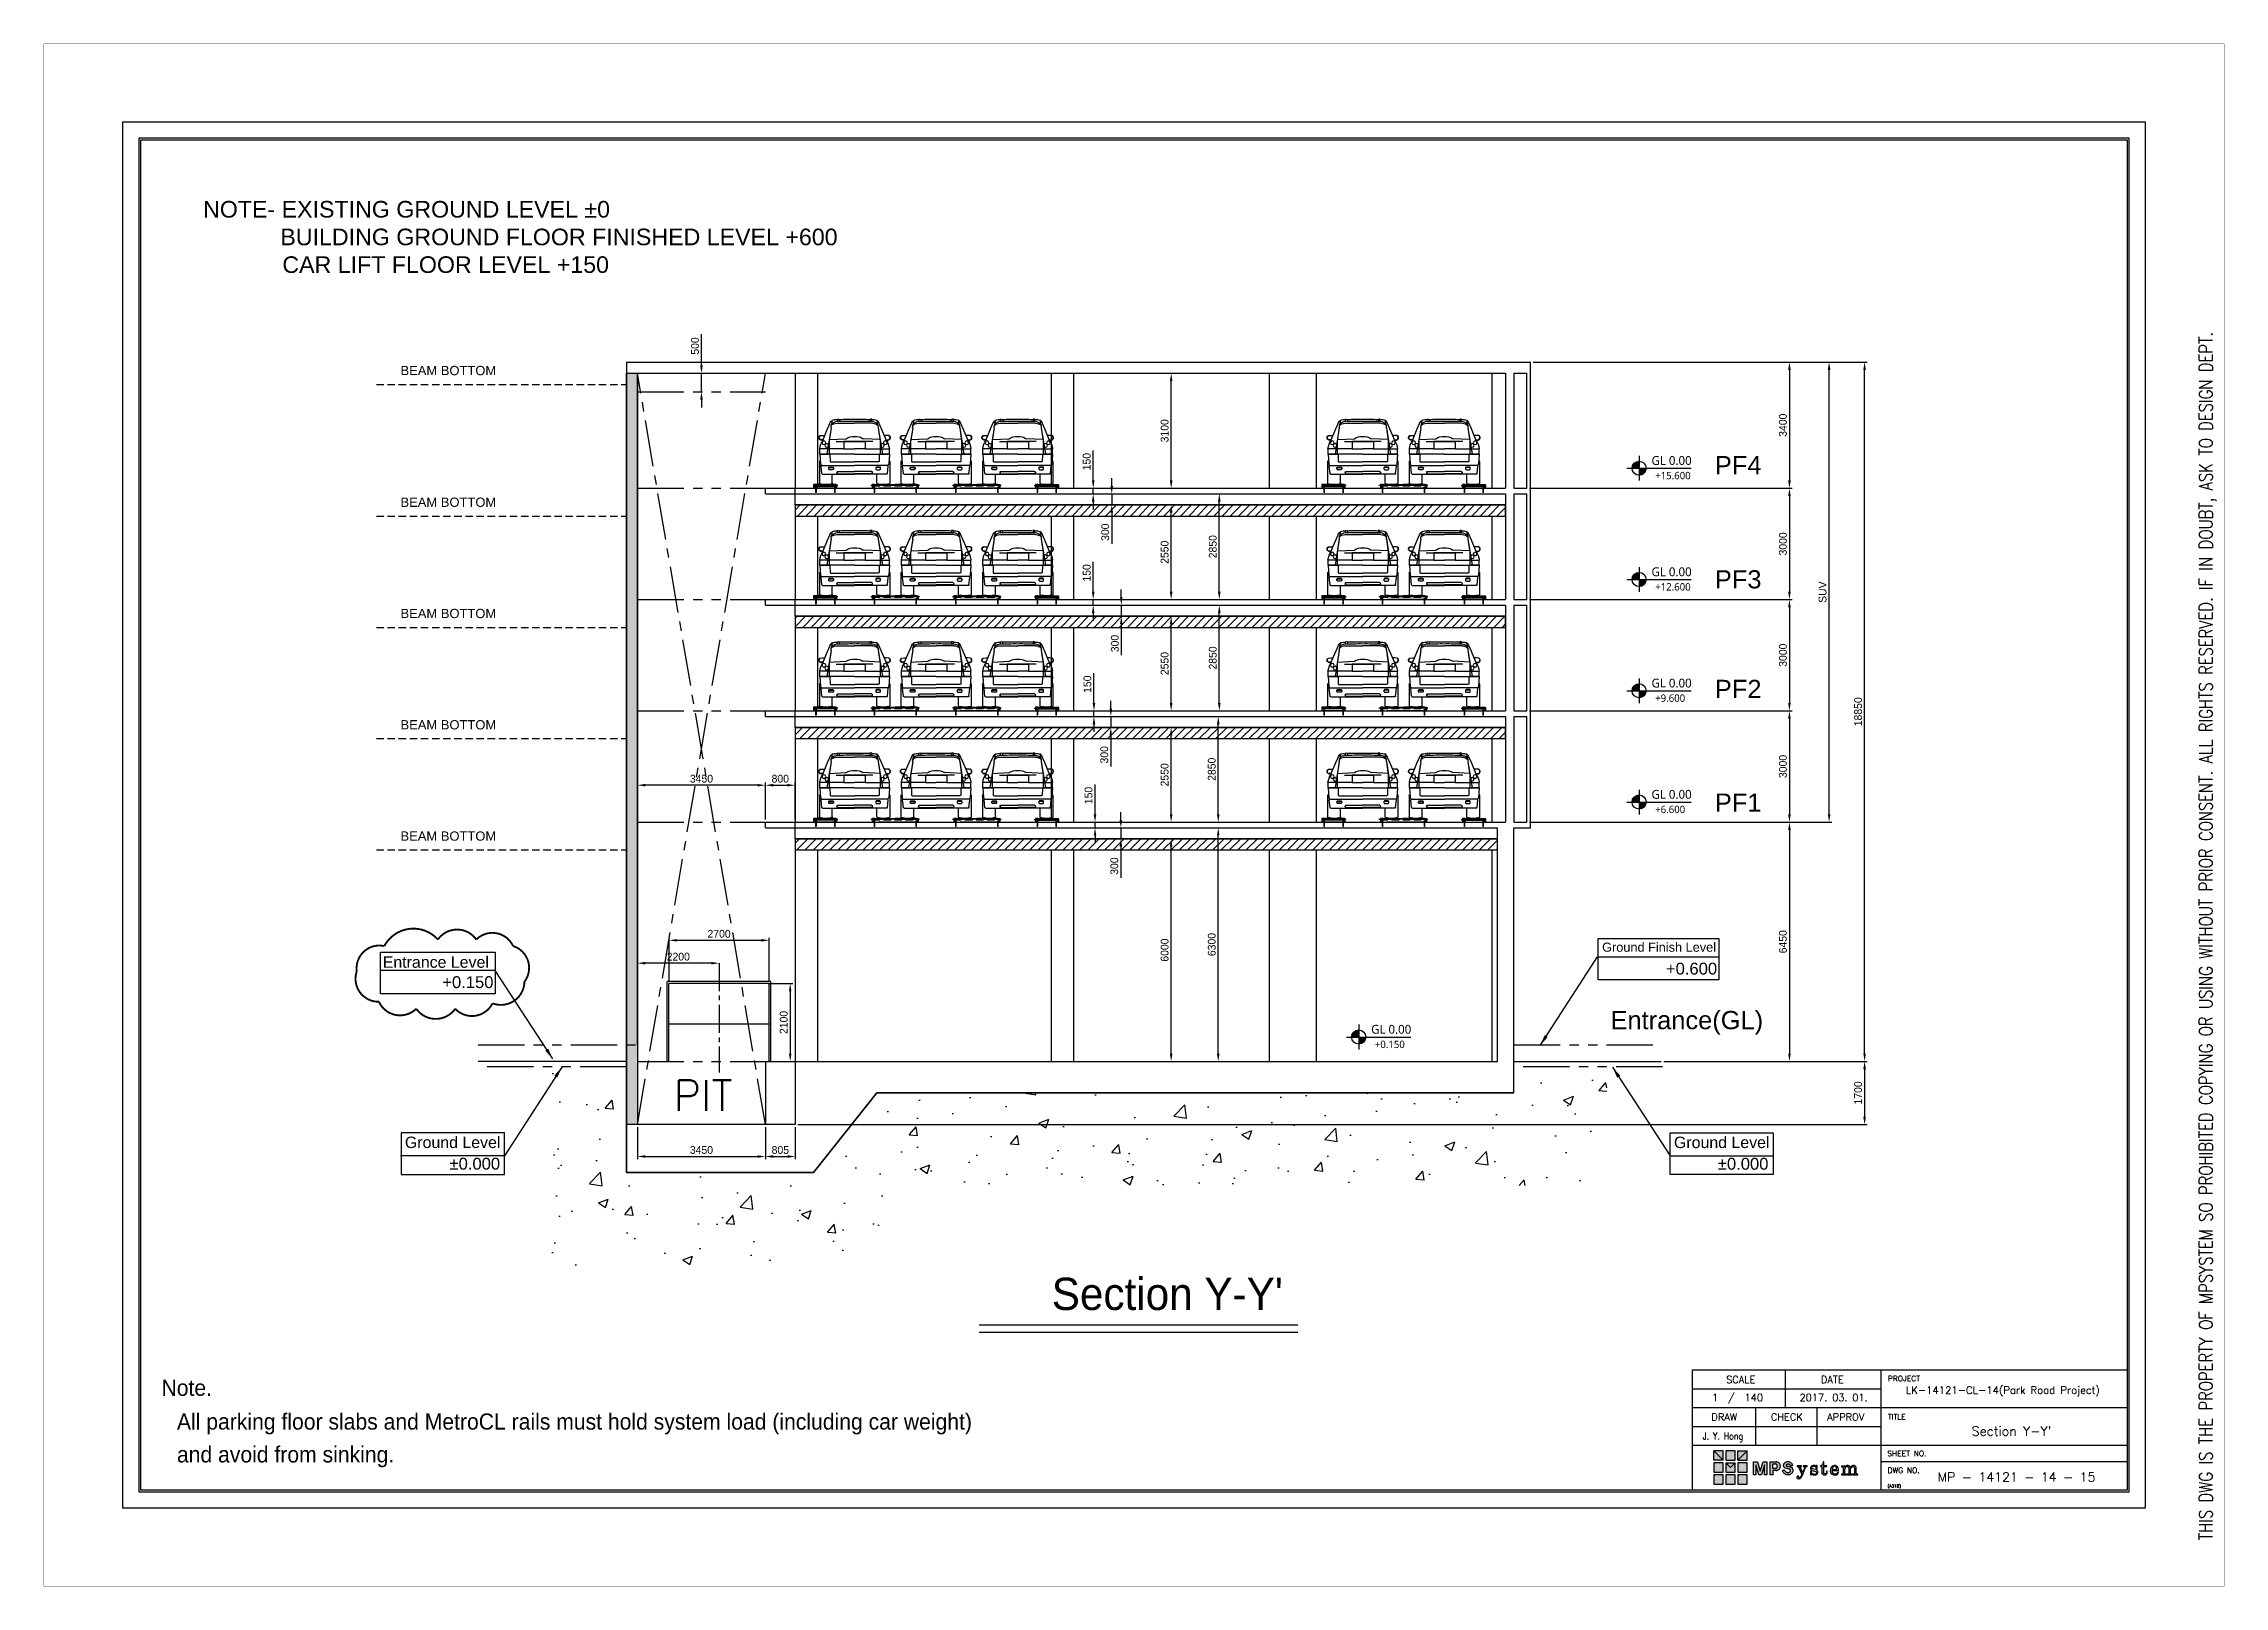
# Model space of a CAD drawing. Header units: millimetres. Extents: x -5 to 1510635, y -6 to 71285.
# Drawn here: x 957596 to 1016404, y -4 to 41584 of the extents above; entities that cross this region are included whole.
import ezdxf
from ezdxf.enums import TextEntityAlignment as Align

# ---------------------------------------------------------------- set-up
doc = ezdxf.new("R2010")
doc.units = ezdxf.units.MM
doc.header["$LTSCALE"] = 1000
for name, pattern in [('CENTER', [2, 1.25, -0.25, 0.25, -0.25]), ('CENTER2', [1.125, 0.75, -0.125, 0.125, -0.125]), ('DASHED', [3, 2, -1]), ('DASHEDX2', [1.5, 1, -0.5]), ('HIDDEN', [0.375, 0.25, -0.125]), ('PHANTOM', [2.5, 1.25, -0.25, 0.25, -0.25, 0.25, -0.25]), ('WLINE-1', [4.5, 3, -1.5])]:
    doc.linetypes.add(name, pattern=pattern)
for name, color, linetype in [('1', 1, 'CENTER'), ('2', 42, 'Continuous'), ('3', 3, 'Continuous'), ('4', 4, 'DASHEDX2'), ('6', 6, 'WLINE-1'), ('A-SYM', 6, 'Continuous'), ('MP-1', 1, 'CENTER'), ('MP-2', 42, 'Continuous'), ('MP-3', 3, 'Continuous'), ('MP-4', 4, 'HIDDEN'), ('MP-5', 5, 'PHANTOM'), ('MP-7', 7, 'Continuous'), ('MP-8', 8, 'Continuous'), ('STEELPIPE_D10_-0', 7, 'Continuous'), ('TEXT', 3, 'Continuous')]:
    doc.layers.add(name, color=color, linetype=linetype)
doc.styles.add('GHG1', font='simplex.shx', dxfattribs={"bigfont": 'whgtxt.shx'})
doc.styles.add('H', font='arial.ttf')
doc.styles.add('ROMANS', font='ROMANS.shx')
doc.styles.add('맑은고딕', font='malgun.ttf', dxfattribs={"height": 800})
doc.styles.add('울릉도L', font='')
doc.styles.get('울릉도L').set_extended_font_data('HYwulM')
doc.dimstyles.new('MPS2', dxfattribs={"dimscale": 100, "dimtxt": 3, "dimasz": 3, "dimexe": 1, "dimexo": 1, "dimgap": 1, "dimtad": 1, "dimzin": 12, "dimdsep": 46, "dimtxsty": 'Standard', "dimcen": 1, "dimclrd": 1, "dimclre": 1, "dimclrt": 7, "dimazin": 2, "dimtfac": 1, "dimtmove": 0, "dimatfit": 3, "dimfxl": 1, "dimarcsym": 0})
pattern_1 = [(45, (-8750.57, -303613.95), (-112.253202, 112.253202), [])]

msp = doc.modelspace()

# ---------------------------------------------------------------- texts
at = {"style": 'ROMANS'}
msp.add_text('PIT', height=827.2727, dxfattribs=at).set_placement((975378.284, 12815.801, 0), align=Align.CENTER)
at = {"linetype": 'ByBlock', "attachment_point": 1, "style": 'H'}
for s, insert, char_height, width in [('BEAM BOTTOM', (967220.052, 32897.168, 0), 250, 3120), ('{\\fArial|b0|i0|c238|p34;PF}4', (1002664.186, 30466.188, 148.468), 491.09893, 1612.52738), ('BEAM BOTTOM', (967220.052, 29347.168, 0), 250, 3120), ('{\\fArial|b0|i0|c238|p34;PF}3', (1002664.186, 27389.071, 148.468), 491.09893, 1612.52738), ('BEAM BOTTOM', (967220.052, 26347.168, 0), 250, 3120), ('{\\fArial|b0|i0|c238|p34;PF}2', (1002664.186, 24434.001, 148.468), 491.09893, 1612.52738), ('BEAM BOTTOM', (967220.052, 23347.168, 0), 250, 3120), ('PF1', (1002664.186, 21369.527, 148.468), 491.0989, 1612.52738), ('BEAM BOTTOM', (967220.052, 20347.168, 0), 250, 3120), ('Entrance(GL)', (999848.926, 15506.126, 148.468), 491.09893, 4197.16095)]:
    msp.add_mtext(s, dxfattribs=dict(at, insert=insert, char_height=char_height, width=width))
at = {"layer": 'A-SYM', "style": '맑은고딕'}
for p in [(1000954.772, 30227.764, 0), (1000954.772, 27227.764, 0), (1000954.772, 24227.764, 0), (1000954.772, 21227.764, 0), (993393.68, 14893.951)]:
    msp.add_text('GL 0.00', height=238.14, dxfattribs=at).set_placement(p)
at = {"layer": 'A-SYM', "color": 2, "style": '맑은고딕'}
for s, p in [('+15.600', (1001055.301, 29841.328, 0)), ('+12.600', (1001055.301, 26841.328, 0)), ('+9.600', (1001055.301, 23841.328, 0)), ('+6.600', (1001055.301, 20841.328, 0)), ('+0.150', (993494.209, 14507.515))]:
    msp.add_text(s, height=198.45, dxfattribs=at).set_placement(p)
at = {"layer": 'MP-2'}
for s, height, style, p in [('LK-14121-CL-14(Park Road Project)', 199.11111, 'GHG1', (1010431.049, 5186.162)), ('1  /  140', 193.0303, 'ROMANS', (1003274.446, 4990.084)), ('2017. 03. 01.', 193.0303, 'ROMANS', (1005867.969, 4990.084)), ('MP - 14121 - 14 - 15', 248.88889, 'GHG1', (1010798.426, 2818.273))]:
    msp.add_text(s, height=height, rotation=0.00000043, dxfattribs=dict(at, style=style)).set_placement(p, align=Align.CENTER)
at = {"layer": 'MP-2', "style": 'ROMANS', "width": 0.8}
msp.add_text('J. Y. Hong', height=193.0303, rotation=0.00000043, dxfattribs=at).set_placement((1002882.48, 3951.015), align=Align.CENTER)
at = {"layer": 'MP-2', "style": 'GHG1'}
msp.add_text("Section Y-Y'", height=248.88889, rotation=0.00000043, dxfattribs=at).set_placement((1011743.895, 4056.799), align=Align.RIGHT)
at = {"layer": 'MP-2', "style": 'ROMANS'}
msp.add_text('(A31B)', height=79.1919, rotation=0.00000043, dxfattribs=at).set_placement((1007322.331, 2664.039))
at = {"layer": 'MP-3', "style": 'ROMANS'}
for s, p in [('SCALE', (1003362.215, 5473.981)), ('DATE', (1005831.236, 5473.981)), ('DRAW', (1002918.383, 4466.216)), ('CHECK', (1004603.426, 4466.216)), ('APPROV', (1006194.963, 4466.216))]:
    msp.add_text(s, height=193.0303, rotation=0.00000043, dxfattribs=at).set_placement(p, align=Align.CENTER)
for s, p in [('PROJECT', (1007329.6, 5524.964)), ('TITLE', (1007329.6, 4491.658)), ('SHEET NO.', (1007314.749, 3503.044)), ('DWG NO.', (1007322.331, 3049.697))]:
    msp.add_text(s, height=148.4848, rotation=0.00000043, dxfattribs=at).set_placement(p)
at = {"layer": 'MP-7', "linetype": 'ByBlock', "style": 'H'}
for s, insert, char_height, width, attachment_point in [('Ground Finish{\\fArial|b0|i0|c238|p34; Level}', (999623.377, 17100.572, 0), 245.76, 3211.6758, 7), ('Entrance{\\fArial|b0|i0|c238|p34; Level}', (969603.646, 16667.001, 0), 307.2, 3267.24782, 9), ('+{\\fArial|b0|i0|c238|p34;0.}6{\\fArial|b0|i0|c238|p34;00}', (1001344.824, 16484.205, 0), 320, 2683.40813, 7), ('{\\fArial|b0|i0|c238|p34;+0.}15{\\fArial|b0|i0|c238|p34;0}', (969726.718, 16119.596, 0), 320, 2683.40813, 9), ('Ground Level', (969914.94, 12119.663, 0), 307.2, 2576.07181, 3), ('Ground Level', (1001561.538, 12118.809, 0), 307.2, 2576.07181, 1), ('{\\fArial|b0|i0|c238|p34;%%P0.000}', (969905.592, 11550.252, 0), 320, 2683.40813, 3), ('{\\fArial|b0|i0|c238|p34;%%P0.000}', (1004108.879, 11548.179, 0), 320, 2683.40813, 3)]:
    msp.add_mtext(s, dxfattribs=dict(at, insert=insert, char_height=char_height, width=width, attachment_point=attachment_point))
at = {"layer": 'MP-8', "style": 'ROMANS', "width": 0.8}
msp.add_text('THIS DWG IS THE PROPERTY OF MPSYSTEM SO PROHIBITED COPYING OR USING WITHOUT PRIOR CONSENT. ALL RIGHTS RESERVED. IF IN DOUBT, ASK TO DESIGN DEPT.', height=362.88, rotation=90, dxfattribs=at).set_placement((1016085.282, 1240.817))
at = {"layer": 'MP-8', "linetype": 'ByBlock', "insert": (961895.373, 37343.144), "char_height": 447.61621, "attachment_point": 1, "style": 'H'}
msp.add_mtext_dynamic_manual_height_columns('{\\fArial|b0|i0|c238|p34;NOTE- EXISTING GROUND LEVEL %%P0\\P            BUILDING GROUND FLOOR FINISHED LEVEL +600\\P^I  CAR LIFT FLOOR LEVEL +150}', width=29952.96773, gutter_width=1598.629, heights=[0], dxfattribs=at)
at = {"layer": 'TEXT', "color": 0, "style": '울릉도L'}
msp.add_text("Section Y-Y'", height=871.11111, dxfattribs=at).set_placement((991016.057, 7445.88), align=Align.RIGHT)
for s, height, p in [('Note.', 435.5556, (960774.628, 5131.557)), ('All parking floor slabs and MetroCL rails must hold system load (including car weight) ', 435.55556, (961190.987, 4221.57)), ('and avoid from sinking.  ', 435.55556, (961190.987, 3335.881))]:
    msp.add_text(s, height=height, dxfattribs=at).set_placement(p)

# ---------------------------------------------------------------- blocks, each defined once
blk = doc.blocks.new('MP LOGO')
h = blk.add_hatch(color=20)
h.paths.add_polyline_path([(9, 55), (0, 64), (0, 46), (18, 46)])
h.paths.add_polyline_path([(18, 41), (0, 41), (0, 23), (18, 23)])
h.paths.add_polyline_path([(32, 32), (23, 41), (23, 23), (41, 23), (41, 41)])
h.paths.add_polyline_path([(64, 23), (64, 41), (46, 41), (46, 23)])
h.paths.add_polyline_path([(64, 46), (64, 64), (55, 55), (46, 46)])
h.paths.add_polyline_path([(64, 18), (46, 18), (46, 0), (64, 0)])
h.paths.add_polyline_path([(0, 0), (18, 0), (18, 18), (0, 18)])
h = blk.add_hatch(color=131)
h.paths.add_polyline_path([(18, 64), (0, 64), (9, 55), (18, 46)])
h.paths.add_polyline_path([(41, 64), (23, 64), (23, 46), (41, 46)])
h.paths.add_polyline_path([(64, 64), (46, 64), (46, 46), (55, 55)])
h.paths.add_polyline_path([(41, 41), (23, 41), (32, 32)])
h.paths.add_polyline_path([(41, 18), (23, 18), (23, 0), (41, 0)])
at = {"color": 131}
for points in [[(9, 55), (18, 46), (18, 64), (0, 64)], [(23, 46), (41, 46), (41, 64), (23, 64)], [(55, 55), (46, 46), (46, 64), (64, 64)], [(23, 0), (41, 0), (41, 18), (23, 18)]]:
    blk.add_lwpolyline(points, close=True, dxfattribs=at)
at = {"color": 20}
for points in [[(9, 55), (18, 46), (0, 46), (0, 64)], [(55, 55), (46, 46), (64, 46), (64, 64)], [(0, 23), (18, 23), (18, 41), (0, 41)], [(0, 0), (18, 0), (18, 18), (0, 18)], [(32, 32), (23, 41), (23, 23), (41, 23), (41, 41)], [(46, 23), (64, 23), (64, 41), (46, 41)], [(46, 0), (64, 0), (64, 18), (46, 18)]]:
    blk.add_lwpolyline(points, close=True, dxfattribs=at)
at = {"color": 143}
blk.add_lwpolyline([(23, 41), (41, 41), (32, 32), (32, 32)], close=True, dxfattribs=at)
blk = doc.blocks.new('MP LOGO 02')
at = {"layer": 'MP-2'}
h = blk.add_hatch(color=256, dxfattribs=at)
h.paths.add_polyline_path([(8.38, 4.28), (7.62, 4.28), (7.62, 1.78), (8.09, 1.78), (8.09, 3.69), (8.69, 1.78), (9.16, 1.78), (9.76, 3.69), (9.76, 1.78), (10.23, 1.78), (10.23, 4.28), (9.47, 4.28), (8.92, 2.49)])
h.paths.add_polyline_path([(10.86, 1.78), (11.38, 1.78), (11.38, 2.62), (12, 2.62), (12.11, 2.63), (12.2, 2.65), (12.3, 2.68), (12.39, 2.73), (12.47, 2.78), (12.55, 2.85), (12.62, 2.92), (12.68, 3), (12.73, 3.09), (12.77, 3.18), (12.79, 3.28), (12.81, 3.38), (12.81, 3.48), (12.8, 3.58), (12.78, 3.68), (12.75, 3.77), (12.7, 3.86), (12.65, 3.95), (12.59, 4.02), (12.51, 4.09), (12.43, 4.15), (12.35, 4.2), (12.25, 4.24), (12.16, 4.27), (12.06, 4.28), (10.86, 4.28)])
h.paths.add_polyline_path([(11.38, 3.89), (11.85, 3.89), (11.92, 3.88), (11.99, 3.85), (12.05, 3.82), (12.1, 3.77), (12.15, 3.72), (12.19, 3.66), (12.22, 3.59), (12.23, 3.52), (12.24, 3.45), (12.23, 3.38), (12.22, 3.31), (12.19, 3.24), (12.15, 3.18), (12.1, 3.13), (12.05, 3.09), (11.99, 3.05), (11.92, 3.02), (11.85, 3.01), (11.38, 3.01)], flags=16)
h.paths.add_polyline_path([(14.02, 3.76), (14.1, 3.8), (14.18, 3.82), (14.26, 3.83), (14.34, 3.83), (14.42, 3.81), (14.5, 3.79), (14.57, 3.75), (14.64, 3.7), (14.7, 3.65), (14.75, 3.58), (15.19, 3.58), (15.16, 3.69), (15.11, 3.79), (15.06, 3.88), (14.99, 3.97), (14.91, 4.05), (14.83, 4.12), (14.74, 4.18), (14.64, 4.23), (14.53, 4.27), (14.42, 4.29), (14.31, 4.31), (14.2, 4.31), (14.09, 4.29), (13.99, 4.27), (13.88, 4.23), (13.78, 4.18), (13.69, 4.12), (13.6, 4.05), (13.53, 3.97), (13.48, 3.92), (13.44, 3.85), (13.41, 3.79), (13.39, 3.72), (13.37, 3.64), (13.37, 3.57), (13.39, 3.49), (13.41, 3.42), (13.44, 3.35), (13.48, 3.29), (13.52, 3.23), (13.58, 3.19), (13.64, 3.14), (13.71, 3.11), (14.46, 2.93), (14.55, 2.91), (14.65, 2.84), (14.72, 2.75), (14.75, 2.63), (14.74, 2.52), (14.7, 2.41), (14.62, 2.32), (14.54, 2.28), (14.46, 2.25), (14.37, 2.23), (14.29, 2.22), (14.2, 2.23), (14.11, 2.24), (14.03, 2.27), (13.95, 2.3), (13.88, 2.35), (13.81, 2.41), (13.75, 2.47), (13.7, 2.54), (13.66, 2.62), (13.19, 2.62), (13.23, 2.51), (13.28, 2.4), (13.34, 2.3), (13.41, 2.21), (13.49, 2.12), (13.58, 2.05), (13.68, 1.98), (13.78, 1.92), (13.89, 1.88), (14, 1.85), (14.12, 1.82), (14.24, 1.82), (14.35, 1.82), (14.47, 1.83), (14.58, 1.86), (14.69, 1.9), (14.8, 1.95), (14.9, 2.02), (14.99, 2.09), (15.08, 2.17), (15.15, 2.26), (15.22, 2.36), (15.25, 2.43), (15.27, 2.51), (15.28, 2.59), (15.27, 2.67), (15.26, 2.75), (15.24, 2.83), (15.21, 2.9), (15.17, 2.97), (15.12, 3.04), (15.06, 3.1), (15, 3.14), (14.93, 3.19), (14.85, 3.22), (14.74, 3.27), (14.62, 3.32), (14.5, 3.36), (14.38, 3.38), (14.26, 3.4), (14.18, 3.41), (14.1, 3.42), (14.03, 3.46), (13.95, 3.52), (13.92, 3.59), (13.92, 3.67), (13.97, 3.74)])
h.paths.add_polyline_path([(16.65, 3.29), (16.65, 3.36), (16.7, 3.4), (16.91, 3.4), (16.91, 3.52), (16.03, 3.52), (16.03, 3.4), (16.16, 3.38), (16.3, 3.3), (16.93, 1.85), (16.89, 1.71), (16.73, 1.44), (16.6, 1.28), (16.47, 1.2), (16.35, 1.21), (16.37, 1.41), (16.29, 1.51), (16.13, 1.51), (16.01, 1.42), (16, 1.21), (16.09, 1.09), (16.24, 1.03), (16.44, 1.03), (16.57, 1.08), (16.76, 1.23), (16.94, 1.49), (17.11, 1.82), (17.68, 3.25), (17.79, 3.36), (17.97, 3.4), (17.97, 3.52), (17.23, 3.52), (17.23, 3.4), (17.45, 3.37), (17.5, 3.31), (17.5, 3.25), (17.12, 2.26), (17.06, 2.32)])
h.paths.add_polyline_path([(18.99, 2.94), (18.89, 3.01), (18.85, 3.09), (18.85, 3.24), (18.89, 3.31), (19, 3.41), (19.08, 3.43), (19.38, 3.42), (19.5, 3.36), (19.62, 3.25), (19.78, 2.94), (19.88, 2.94), (19.88, 3.56), (19.78, 3.56), (19.67, 3.43), (19.44, 3.56), (19.1, 3.58), (18.85, 3.5), (18.72, 3.36), (18.64, 3.14), (18.64, 2.97), (18.68, 2.83), (18.73, 2.74), (18.89, 2.62), (19.56, 2.45), (19.67, 2.4), (19.78, 2.28), (19.78, 2.09), (19.71, 1.98), (19.56, 1.9), (19.44, 1.87), (19.21, 1.9), (19.03, 1.98), (18.9, 2.11), (18.81, 2.28), (18.76, 2.47), (18.62, 2.47), (18.62, 1.76), (18.76, 1.76), (18.84, 1.9), (19.1, 1.77), (19.25, 1.73), (19.62, 1.76), (19.82, 1.86), (19.96, 2.04), (20, 2.17), (20, 2.42), (19.95, 2.57), (19.82, 2.7), (19.7, 2.78)])
h.paths.add_polyline_path([(21.18, 3.36), (21.73, 3.36), (21.73, 3.52), (21.18, 3.52), (21.18, 4.28), (21.03, 4.28), (20.99, 4.03), (20.92, 3.79), (20.74, 3.58), (20.52, 3.52), (20.52, 3.36), (20.82, 3.36), (20.82, 2.06), (20.85, 1.96), (20.96, 1.83), (21.09, 1.76), (21.39, 1.73), (21.58, 1.81), (21.71, 1.92), (21.81, 2.13), (21.84, 2.47), (21.71, 2.47), (21.68, 2.21), (21.56, 2), (21.45, 1.95), (21.32, 1.95), (21.2, 2.03), (21.18, 2.09)])
h.paths.add_polyline_path([(24.02, 2.64), (24.02, 2.75), (23.92, 3.15), (23.84, 3.29), (23.71, 3.43), (23.43, 3.57), (23.15, 3.58), (22.95, 3.53), (22.81, 3.46), (22.57, 3.2), (22.44, 2.85), (22.43, 2.49), (22.47, 2.31), (22.55, 2.12), (22.76, 1.88), (23.06, 1.75), (23.41, 1.73), (23.63, 1.81), (23.8, 1.93), (23.92, 2.07), (24.02, 2.27), (23.89, 2.31), (23.77, 2.12), (23.63, 2), (23.53, 1.95), (23.43, 1.92), (23.17, 1.93), (23, 2.03), (22.91, 2.14), (22.84, 2.34), (22.81, 2.64)])
h.paths.add_polyline_path([(22.81, 2.79), (22.85, 3.07), (22.92, 3.25), (23.02, 3.37), (23.16, 3.43), (23.35, 3.43), (23.45, 3.4), (23.53, 3.32), (23.62, 3.12), (23.62, 2.8)], flags=16)
h.paths.add_polyline_path([(25.23, 2.86), (25.26, 3.01), (25.34, 3.2), (25.43, 3.29), (25.57, 3.36), (25.75, 3.36), (25.86, 3.31), (25.94, 3.22), (26, 3.06), (26, 1.98), (25.94, 1.92), (25.68, 1.92), (25.68, 1.78), (26.61, 1.78), (26.61, 1.92), (26.38, 1.92), (26.33, 2), (26.33, 2.89), (26.37, 3.06), (26.43, 3.19), (26.51, 3.27), (26.68, 3.36), (26.86, 3.36), (26.97, 3.3), (27.04, 3.17), (27.08, 3), (27.08, 2.01), (27.02, 1.92), (26.77, 1.92), (26.77, 1.78), (27.7, 1.78), (27.7, 1.92), (27.46, 1.92), (27.41, 1.98), (27.41, 3.06), (27.38, 3.24), (27.22, 3.47), (27.02, 3.57), (26.74, 3.57), (26.47, 3.43), (26.35, 3.3), (26.33, 3.25), (26.29, 3.22), (26.22, 3.36), (26.05, 3.52), (25.86, 3.58), (25.7, 3.58), (25.57, 3.55), (25.42, 3.46), (25.32, 3.37), (25.26, 3.26), (25.23, 3.26), (25.23, 3.52), (24.56, 3.48), (24.56, 3.32), (24.85, 3.32), (24.9, 3.25), (24.9, 2), (24.83, 1.92), (24.57, 1.92), (24.57, 1.78), (24.9, 1.78), (25.52, 1.78), (25.52, 1.92), (25.28, 1.92), (25.23, 2)])
for points in [[(8.09, 1.78), (7.62, 1.78), (7.62, 4.28), (8.38, 4.28), (8.92, 2.49), (9.47, 4.28), (10.23, 4.28), (10.23, 1.78), (9.76, 1.78), (9.76, 3.69), (9.16, 1.78), (8.69, 1.78), (8.09, 3.69), (8.09, 1.78)], [(21.03, 4.28), (20.99, 4.03), (20.92, 3.79), (20.74, 3.58), (20.52, 3.52), (20.52, 3.36), (20.82, 3.36), (20.82, 2.06), (20.85, 1.96), (20.96, 1.83), (21.09, 1.76), (21.39, 1.73), (21.58, 1.81), (21.71, 1.92), (21.81, 2.13), (21.84, 2.47), (21.71, 2.47), (21.68, 2.21), (21.56, 2), (21.45, 1.95), (21.32, 1.95), (21.2, 2.03), (21.18, 2.09), (21.18, 3.36), (21.73, 3.36), (21.73, 3.52), (21.18, 3.52), (21.18, 4.28), (21.03, 4.28)], [(16.03, 3.52), (16.03, 3.4), (16.16, 3.38), (16.3, 3.3), (16.93, 1.85), (16.89, 1.71), (16.73, 1.44), (16.6, 1.28), (16.47, 1.2), (16.35, 1.21), (16.37, 1.41), (16.29, 1.51), (16.13, 1.51), (16.01, 1.42), (16, 1.21), (16.09, 1.09), (16.24, 1.03), (16.44, 1.03), (16.57, 1.08), (16.76, 1.23), (16.94, 1.49), (17.11, 1.82), (17.68, 3.25), (17.79, 3.36), (17.97, 3.4), (17.97, 3.52), (17.23, 3.52), (17.23, 3.4), (17.45, 3.37), (17.5, 3.31), (17.5, 3.25), (17.12, 2.26), (17.06, 2.32), (16.65, 3.29), (16.65, 3.36), (16.7, 3.4), (16.91, 3.4), (16.91, 3.52), (16.03, 3.52)], [(19.1, 3.58), (18.85, 3.5), (18.72, 3.36), (18.64, 3.14), (18.64, 2.97), (18.68, 2.83), (18.73, 2.74), (18.89, 2.62), (19.56, 2.45), (19.67, 2.4), (19.78, 2.28), (19.78, 2.09), (19.71, 1.98), (19.56, 1.9), (19.44, 1.87), (19.21, 1.9), (19.03, 1.98), (18.9, 2.11), (18.81, 2.28), (18.76, 2.47), (18.62, 2.47), (18.62, 1.76), (18.76, 1.76), (18.84, 1.9), (19.1, 1.77), (19.25, 1.73), (19.62, 1.76), (19.82, 1.86), (19.96, 2.04), (20, 2.17), (20, 2.42), (19.95, 2.57), (19.82, 2.7), (19.7, 2.78), (18.99, 2.94), (18.89, 3.01), (18.85, 3.09), (18.85, 3.24), (18.89, 3.31), (19, 3.41), (19.08, 3.43), (19.38, 3.42), (19.5, 3.36), (19.62, 3.25), (19.78, 2.94), (19.88, 2.94), (19.88, 3.56), (19.78, 3.56), (19.69, 3.45), (19.65, 3.45), (19.44, 3.56), (19.1, 3.58)], [(23.15, 3.58), (22.95, 3.53), (22.81, 3.46), (22.57, 3.2), (22.44, 2.85), (22.43, 2.49), (22.47, 2.31), (22.55, 2.12), (22.76, 1.88), (23.06, 1.75), (23.41, 1.73), (23.63, 1.81), (23.8, 1.93), (23.92, 2.07), (24.02, 2.27), (23.89, 2.31), (23.77, 2.12), (23.63, 2), (23.53, 1.95), (23.43, 1.92), (23.17, 1.93), (23, 2.03), (22.91, 2.14), (22.84, 2.34), (22.81, 2.64), (24.02, 2.64), (24.02, 2.75), (23.92, 3.15), (23.84, 3.29), (23.71, 3.43), (23.43, 3.57), (23.15, 3.58)], [(23.16, 3.43), (23.02, 3.37), (22.92, 3.25), (22.85, 3.07), (22.81, 2.79), (23.62, 2.8), (23.62, 3.12), (23.53, 3.32), (23.45, 3.4), (23.35, 3.43), (23.16, 3.43)], [(25.7, 3.58), (25.57, 3.55), (25.42, 3.46), (25.32, 3.37), (25.26, 3.26), (25.23, 3.26), (25.23, 3.52), (24.56, 3.48), (24.56, 3.32), (24.85, 3.32), (24.9, 3.25), (24.9, 2), (24.83, 1.92), (24.57, 1.92), (24.57, 1.78), (24.9, 1.78), (25.52, 1.78), (25.52, 1.92), (25.28, 1.92), (25.23, 2), (25.23, 2.86), (25.26, 3.01), (25.34, 3.2), (25.43, 3.29), (25.57, 3.36), (25.75, 3.36), (25.86, 3.31), (25.94, 3.22), (26, 3.06), (26, 1.98), (25.94, 1.92), (25.68, 1.92), (25.68, 1.78), (26.61, 1.78), (26.61, 1.92), (26.38, 1.92), (26.33, 2), (26.33, 2.89), (26.37, 3.06), (26.43, 3.19), (26.51, 3.27), (26.68, 3.36), (26.86, 3.36), (26.97, 3.3), (27.04, 3.17), (27.08, 3), (27.08, 2.01), (27.02, 1.92), (26.77, 1.92), (26.77, 1.78), (27.7, 1.78), (27.7, 1.92), (27.46, 1.92), (27.41, 1.98), (27.41, 3.06), (27.38, 3.24), (27.22, 3.47), (27.02, 3.57), (26.74, 3.57), (26.47, 3.43), (26.35, 3.3), (26.33, 3.25), (26.29, 3.22), (26.22, 3.36), (26.05, 3.52), (25.86, 3.58), (25.7, 3.58)]]:
    blk.add_lwpolyline(points, close=True, dxfattribs=at)
for points in [[(12, 2.62), (11.38, 2.62), (11.38, 1.78), (10.86, 1.78), (10.86, 4.28), (12.06, 4.28)], [(12, 2.62), (12.11, 2.63), (12.2, 2.65), (12.3, 2.68), (12.39, 2.73), (12.47, 2.78), (12.55, 2.85), (12.62, 2.92), (12.68, 3), (12.73, 3.09), (12.77, 3.18), (12.79, 3.28), (12.81, 3.38), (12.81, 3.48), (12.8, 3.58), (12.78, 3.68), (12.75, 3.77), (12.7, 3.86), (12.65, 3.95), (12.59, 4.02), (12.51, 4.09), (12.43, 4.15), (12.35, 4.2), (12.25, 4.24), (12.16, 4.27), (12.06, 4.28)], [(14.75, 3.58), (15.19, 3.58), (15.16, 3.69), (15.11, 3.79), (15.06, 3.88), (14.99, 3.97), (14.91, 4.05), (14.83, 4.12), (14.74, 4.18), (14.64, 4.23), (14.53, 4.27), (14.42, 4.29), (14.31, 4.31), (14.2, 4.31), (14.09, 4.29), (13.99, 4.27), (13.88, 4.23), (13.78, 4.18), (13.69, 4.12), (13.6, 4.05), (13.53, 3.97), (13.48, 3.92), (13.44, 3.85), (13.41, 3.79), (13.39, 3.72), (13.37, 3.64), (13.37, 3.57), (13.39, 3.49), (13.41, 3.42), (13.44, 3.35), (13.48, 3.29), (13.52, 3.23), (13.58, 3.19), (13.64, 3.14), (13.71, 3.11), (14.46, 2.93)], [(11.85, 3.01), (11.38, 3.01), (11.38, 3.89), (11.85, 3.89)], [(11.85, 3.01), (11.92, 3.02), (11.99, 3.05), (12.05, 3.09), (12.1, 3.13), (12.15, 3.18), (12.19, 3.24), (12.22, 3.31), (12.23, 3.38), (12.24, 3.45), (12.23, 3.52), (12.22, 3.59), (12.19, 3.66), (12.15, 3.72), (12.1, 3.77), (12.05, 3.82), (11.99, 3.85), (11.92, 3.88), (11.85, 3.89)], [(13.66, 2.62), (13.19, 2.62), (13.23, 2.51), (13.28, 2.4), (13.34, 2.3), (13.41, 2.21), (13.49, 2.12), (13.58, 2.05), (13.68, 1.98), (13.78, 1.92), (13.89, 1.88), (14, 1.85), (14.12, 1.82), (14.24, 1.82), (14.35, 1.82), (14.47, 1.83), (14.58, 1.86), (14.69, 1.9), (14.8, 1.95), (14.9, 2.02), (14.99, 2.09), (15.08, 2.17), (15.15, 2.26), (15.22, 2.36), (15.25, 2.43), (15.27, 2.51), (15.28, 2.59), (15.27, 2.67), (15.26, 2.75), (15.24, 2.83), (15.21, 2.9), (15.17, 2.97), (15.12, 3.04), (15.06, 3.1), (15, 3.14), (14.93, 3.19), (14.85, 3.22), (14.74, 3.27), (14.62, 3.32), (14.5, 3.36), (14.38, 3.38), (14.26, 3.4)], [(13.66, 2.62), (13.7, 2.54), (13.75, 2.47), (13.81, 2.41), (13.88, 2.35), (13.95, 2.3), (14.03, 2.27), (14.11, 2.24), (14.2, 2.23), (14.29, 2.22), (14.37, 2.23), (14.46, 2.25), (14.54, 2.28)], [(14.02, 3.76), (13.99, 3.75), (13.96, 3.72), (13.93, 3.69), (13.92, 3.65), (13.92, 3.61), (13.93, 3.57), (13.94, 3.53), (13.97, 3.5)], [(13.97, 3.5), (14.03, 3.46), (14.1, 3.42), (14.18, 3.41), (14.26, 3.4)], [(14.75, 3.58), (14.7, 3.65), (14.64, 3.7), (14.57, 3.75), (14.5, 3.79), (14.42, 3.81), (14.34, 3.83), (14.26, 3.83), (14.18, 3.82), (14.1, 3.8), (14.02, 3.76)], [(14.54, 2.28), (14.59, 2.31), (14.64, 2.34), (14.68, 2.39), (14.71, 2.44), (14.73, 2.49), (14.75, 2.55), (14.75, 2.61), (14.74, 2.66), (14.73, 2.72), (14.7, 2.77), (14.66, 2.82), (14.62, 2.86), (14.57, 2.89), (14.52, 2.92), (14.46, 2.93)]]:
    blk.add_lwpolyline(points, dxfattribs=at)
at = {"color": 40, "xscale": 0.1000000000000227, "yscale": 0.1000000000000227, "zscale": 0.1000000000000227}
blk.add_blockref('MP LOGO', (0, 0), dxfattribs=at)
blk = doc.blocks.new('Door 2500-2')
at = {"layer": 'MP-2'}
for p, q in [((-262703, -48960), (-265503, -48960)), ((-265503, -51110), (-265503, -48960)), ((-262753, -49010), (-265453, -49010)), ((-265453, -51110), (-265453, -49010)), ((-262753, -51110), (-262753, -49010)), ((-262703, -51110), (-262703, -48960)), ((-262753, -50110), (-265453, -50110))]:
    blk.add_line(p, q, dxfattribs=at)
blk = doc.blocks.new('*D422')
at = {"layer": 'DEFPOINTS', "color": 0, "linetype": 'ByBlock', "transparency": 16777216}
for p in [(997696, 32998, 0), (997596, 29598, 0), (1004675, 29598)]:
    blk.add_point(p, dxfattribs=at)
at = {"layer": 'MP-8', "color": 1, "linetype": 'ByBlock', "lineweight": -2, "transparency": 16777216}
for p, q in [((997766, 32998), (1004745, 32998)), ((1004675, 32788), (1004675, 29808)), ((997666, 29598), (1004745, 29598))]:
    blk.add_line(p, q, dxfattribs=at)
at = {"layer": 'MP-8', "color": 1, "linetype": 'ByBlock', "transparency": 16777216}
for points in [[(1004640, 32788), (1004710, 32788), (1004675, 32998)], [(1004640, 29808), (1004710, 29808), (1004675, 29598)]]:
    blk.add_solid(points, dxfattribs=at)
at = {"layer": 'MP-8', "color": 7, "linetype": 'ByBlock', "transparency": 16777216, "insert": (1004500, 31298), "char_height": 210, "attachment_point": 5, "rotation": 90}
blk.add_mtext('3400', dxfattribs=at)
blk = doc.blocks.new('*D423')
at = {"layer": 'DEFPOINTS', "color": 0, "linetype": 'ByBlock', "transparency": 16777216}
for p in [(997596, 29598, 0), (997596, 26598, 0), (1004675, 26598)]:
    blk.add_point(p, dxfattribs=at)
at = {"layer": 'MP-8', "color": 1, "linetype": 'ByBlock', "lineweight": -2, "transparency": 16777216}
for p, q in [((997666, 29598), (1004745, 29598)), ((1004675, 29388), (1004675, 26808)), ((997666, 26598), (1004745, 26598))]:
    blk.add_line(p, q, dxfattribs=at)
at = {"layer": 'MP-8', "color": 1, "linetype": 'ByBlock', "transparency": 16777216}
for points in [[(1004640, 29388), (1004710, 29388), (1004675, 29598)], [(1004640, 26808), (1004710, 26808), (1004675, 26598)]]:
    blk.add_solid(points, dxfattribs=at)
at = {"layer": 'MP-8', "color": 7, "linetype": 'ByBlock', "transparency": 16777216, "insert": (1004500, 28098), "char_height": 210, "attachment_point": 5, "rotation": 90}
blk.add_mtext('3000', dxfattribs=at)
blk = doc.blocks.new('*D424')
at = {"layer": 'DEFPOINTS', "color": 0, "linetype": 'ByBlock', "transparency": 16777216}
for p in [(997596, 26598, 0), (997596, 23598, 0), (1004675, 23598)]:
    blk.add_point(p, dxfattribs=at)
at = {"layer": 'MP-8', "color": 1, "linetype": 'ByBlock', "lineweight": -2, "transparency": 16777216}
for p, q in [((997666, 26598), (1004745, 26598)), ((1004675, 26388), (1004675, 23808)), ((997666, 23598), (1004745, 23598))]:
    blk.add_line(p, q, dxfattribs=at)
at = {"layer": 'MP-8', "color": 1, "linetype": 'ByBlock', "transparency": 16777216}
for points in [[(1004640, 26388), (1004710, 26388), (1004675, 26598)], [(1004640, 23808), (1004710, 23808), (1004675, 23598)]]:
    blk.add_solid(points, dxfattribs=at)
at = {"layer": 'MP-8', "color": 7, "linetype": 'ByBlock', "transparency": 16777216, "insert": (1004500, 25098), "char_height": 210, "attachment_point": 5, "rotation": 90}
blk.add_mtext('3000', dxfattribs=at)
blk = doc.blocks.new('*D443')
at = {"layer": 'DEFPOINTS', "color": 0, "linetype": 'ByBlock', "transparency": 16777216}
for p in [(997596, 23598, 0), (997596, 20598, 0), (1004675, 20598)]:
    blk.add_point(p, dxfattribs=at)
at = {"layer": 'MP-8', "color": 1, "linetype": 'ByBlock', "lineweight": -2, "transparency": 16777216}
for p, q in [((997666, 23598), (1004745, 23598)), ((1004675, 23388), (1004675, 20808)), ((997666, 20598), (1004745, 20598))]:
    blk.add_line(p, q, dxfattribs=at)
at = {"layer": 'MP-8', "color": 1, "linetype": 'ByBlock', "transparency": 16777216}
for points in [[(1004640, 23388), (1004710, 23388), (1004675, 23598)], [(1004640, 20808), (1004710, 20808), (1004675, 20598)]]:
    blk.add_solid(points, dxfattribs=at)
at = {"layer": 'MP-8', "color": 7, "linetype": 'ByBlock', "transparency": 16777216, "insert": (1004500, 22098), "char_height": 210, "attachment_point": 5, "rotation": 90}
blk.add_mtext('3000', dxfattribs=at)
blk = doc.blocks.new('*D425')
at = {"layer": 'DEFPOINTS', "color": 0, "linetype": 'ByBlock', "transparency": 16777216}
for p in [(997596, 20598, 0), (1001215, 14148), (1004675, 14148)]:
    blk.add_point(p, dxfattribs=at)
at = {"layer": 'MP-8', "color": 1, "linetype": 'ByBlock', "lineweight": -2, "transparency": 16777216}
for p, q in [((997666, 20598), (1004745, 20598)), ((1004675, 20388), (1004675, 14358)), ((1001285, 14148), (1004745, 14148))]:
    blk.add_line(p, q, dxfattribs=at)
at = {"layer": 'MP-8', "color": 1, "linetype": 'ByBlock', "transparency": 16777216}
for points in [[(1004640, 20388), (1004710, 20388), (1004675, 20598)], [(1004640, 14358), (1004710, 14358), (1004675, 14148)]]:
    blk.add_solid(points, dxfattribs=at)
at = {"layer": 'MP-8', "color": 7, "linetype": 'ByBlock', "transparency": 16777216, "insert": (1004500, 17373), "char_height": 210, "attachment_point": 5, "rotation": 90}
blk.add_mtext('6450', dxfattribs=at)
blk = doc.blocks.new('*D426')
at = {"layer": 'DEFPOINTS', "color": 0, "linetype": 'ByBlock', "transparency": 16777216}
for p in [(1001215, 14148), (977861, 12448, 0), (1006702, 12448)]:
    blk.add_point(p, dxfattribs=at)
at = {"layer": 'MP-8', "color": 1, "linetype": 'ByBlock', "lineweight": -2, "transparency": 16777216}
for p, q in [((1001285, 14148), (1006772, 14148)), ((1006702, 13938), (1006702, 12658)), ((977931, 12448), (1006772, 12448))]:
    blk.add_line(p, q, dxfattribs=at)
at = {"layer": 'MP-8', "color": 1, "linetype": 'ByBlock', "transparency": 16777216}
for points in [[(1006667, 13938), (1006737, 13938), (1006702, 14148)], [(1006667, 12658), (1006737, 12658), (1006702, 12448)]]:
    blk.add_solid(points, dxfattribs=at)
at = {"layer": 'MP-8', "color": 7, "linetype": 'ByBlock', "transparency": 16777216, "insert": (1006527, 13298), "char_height": 210, "attachment_point": 5, "rotation": 90}
blk.add_mtext('1700', dxfattribs=at)
blk = doc.blocks.new('*D427')
at = {"layer": 'DEFPOINTS', "color": 0, "linetype": 'ByBlock', "transparency": 16777216}
for p in [(997696, 32998, 0), (1005745, 32998), (997596, 20598, 0)]:
    blk.add_point(p, dxfattribs=at)
at = {"layer": 'MP-8', "color": 1, "linetype": 'ByBlock', "lineweight": -2, "transparency": 16777216}
for p, q in [((997766, 32998), (1005815, 32998)), ((1005745, 20808), (1005745, 32788)), ((997666, 20598), (1005815, 20598))]:
    blk.add_line(p, q, dxfattribs=at)
at = {"layer": 'MP-8', "color": 1, "linetype": 'ByBlock', "transparency": 16777216}
for points in [[(1005710, 32788), (1005780, 32788), (1005745, 32998)], [(1005710, 20808), (1005780, 20808), (1005745, 20598)]]:
    blk.add_solid(points, dxfattribs=at)
at = {"layer": 'MP-8', "color": 7, "linetype": 'ByBlock', "transparency": 16777216, "insert": (1005570, 26798), "char_height": 210, "attachment_point": 5, "rotation": 90}
blk.add_mtext('SUV', dxfattribs=at)
blk = doc.blocks.new('*D428')
at = {"layer": 'DEFPOINTS', "color": 0, "linetype": 'ByBlock', "transparency": 16777216}
for p in [(997696, 32998, 0), (1006702, 32998), (1001215, 14148)]:
    blk.add_point(p, dxfattribs=at)
at = {"layer": 'MP-8', "color": 1, "linetype": 'ByBlock', "lineweight": -2, "transparency": 16777216}
for p, q in [((997766, 32998), (1006772, 32998)), ((1006702, 14358), (1006702, 32788)), ((1001285, 14148), (1006772, 14148))]:
    blk.add_line(p, q, dxfattribs=at)
at = {"layer": 'MP-8', "color": 1, "linetype": 'ByBlock', "transparency": 16777216}
for points in [[(1006667, 32788), (1006737, 32788), (1006702, 32998)], [(1006667, 14358), (1006737, 14358), (1006702, 14148)]]:
    blk.add_solid(points, dxfattribs=at)
at = {"layer": 'MP-8', "color": 7, "linetype": 'ByBlock', "transparency": 16777216, "insert": (1006527, 23573), "char_height": 210, "attachment_point": 5, "rotation": 90}
blk.add_mtext('18850', dxfattribs=at)
blk = doc.blocks.new('*D429')
at = {"layer": 'DEFPOINTS', "color": 0, "linetype": 'ByBlock', "transparency": 16777216}
for p in [(977161, 17412), (974461, 16248), (977161, 16248)]:
    blk.add_point(p, dxfattribs=at)
at = {"layer": 'MP-8', "color": 1, "linetype": 'ByBlock', "lineweight": -2, "transparency": 16777216}
for p, q in [((974461, 16318), (974461, 17482)), ((974671, 17412), (976951, 17412)), ((977161, 16318), (977161, 17482))]:
    blk.add_line(p, q, dxfattribs=at)
at = {"layer": 'MP-8', "color": 1, "linetype": 'ByBlock', "transparency": 16777216}
for points in [[(974671, 17447), (974671, 17377), (974461, 17412)], [(976951, 17447), (976951, 17377), (977161, 17412)]]:
    blk.add_solid(points, dxfattribs=at)
at = {"layer": 'MP-8', "color": 7, "linetype": 'ByBlock', "transparency": 16777216, "insert": (975811, 17587), "char_height": 210, "attachment_point": 5}
blk.add_mtext('2700', dxfattribs=at)
blk = doc.blocks.new('*D444')
at = {"layer": 'DEFPOINTS', "color": 0, "linetype": 'ByBlock', "transparency": 16777216}
for p in [(973611, 21593), (973611, 20598, 0), (977061, 20598, 0)]:
    blk.add_point(p, dxfattribs=at)
at = {"layer": 'MP-8', "color": 1, "linetype": 'ByBlock', "lineweight": -2, "transparency": 16777216}
for p, q in [((973611, 20668), (973611, 21663)), ((976851, 21593), (973821, 21593)), ((977061, 20668), (977061, 21663))]:
    blk.add_line(p, q, dxfattribs=at)
at = {"layer": 'MP-8', "color": 1, "linetype": 'ByBlock', "transparency": 16777216}
for points in [[(973821, 21628), (973821, 21558), (973611, 21593)], [(976851, 21628), (976851, 21558), (977061, 21593)]]:
    blk.add_solid(points, dxfattribs=at)
at = {"layer": 'MP-8', "color": 7, "linetype": 'ByBlock', "transparency": 16777216, "insert": (975336, 21768), "char_height": 210, "attachment_point": 5}
blk.add_mtext('3450', dxfattribs=at)
blk = doc.blocks.new('suv1')
at = {"layer": 'MP-2'}
for p, q in [((119797, -43345, 0), (119681, -44055, 0)), ((119797, -43345, 0), (119744, -43710, 0)), ((119949, -43225, 0), (120431, -43225, 0)), ((120914, -43225, 0), (120431, -43225, 0)), ((121065, -43345, 0), (121119, -43710, 0)), ((121065, -43345, 0), (121181, -44055, 0)), ((119493, -44055, 0), (119492, -43912, 0)), ((120144, -43912, 0), (119492, -43912, 0)), ((119493, -44055, 0), (119512, -44324, 0)), ((120431, -44055, 0), (119493, -44055, 0)), ((119744, -43710, 0), (119744, -44055, 0)), ((119938, -43716, 0), (120431, -43716, 0)), ((120924, -43716, 0), (120431, -43716, 0)), ((120431, -44055, 0), (121370, -44055, 0)), ((120718, -43912, 0), (121370, -43912, 0)), ((121119, -43710, 0), (121119, -44055, 0)), ((121369, -44055, 0), (121351, -44324, 0)), ((121369, -44055, 0), (121370, -43912, 0)), ((119483, -44260, 0), (119483, -44839, 0)), ((119502, -44243, 0), (119500, -44243, 0)), ((119565, -44600, 0), (120431, -44600, 0)), ((119585, -44361, 0), (120431, -44361, 0)), ((119829, -44839, 0), (119829, -44600, 0)), ((119953, -44547, 0), (119953, -44559, 0)), ((119979, -44522, 0), (120042, -44522, 0)), ((119979, -44585, 0), (120431, -44585, 0)), ((120042, -44522, 0), (120431, -44522, 0)), ((121277, -44361, 0), (120431, -44361, 0)), ((120431, -44521, 0), (120431, -44521, 0)), ((120431, -44521, 0), (120431, -44521, 0)), ((120431, -44521, 0), (120431, -44521, 0)), ((120431, -44521, 0), (120431, -44521, 0)), ((120431, -44521, 0), (120431, -44521, 0)), ((120431, -44521, 0), (120431, -44521, 0)), ((120431, -44521, 0), (120431, -44521, 0)), ((120431, -44521, 0), (120431, -44521, 0)), ((120820, -44522, 0), (120431, -44522, 0)), ((120884, -44585, 0), (120431, -44585, 0)), ((121297, -44600, 0), (120431, -44600, 0)), ((120884, -44522, 0), (120820, -44522, 0)), ((120909, -44547, 0), (120909, -44559, 0)), ((121033, -44839, 0), (121033, -44600, 0)), ((121361, -44243, 0), (121362, -44243, 0)), ((121380, -44260, 0), (121380, -44839, 0))]:
    blk.add_line(p, q, dxfattribs=at)
at = {"layer": 'MP-2', "elevation": 0}
for points in [[(119572, -43686), (119701, -43374), (119764, -43234, -0.122925), (119835, -43139, -0.251437)], [(119968, -43178), (119968, -43119, -0.253027), (120019, -43120), (120019, -43172)], [(120895, -43178), (120895, -43119, 0.253027), (120843, -43120), (120843, -43172)], [(121291, -43686), (121162, -43374), (121099, -43234, 0.122925), (121027, -43139, 0.251437)], [(119576, -43679), (119524, -43679, -0.745237), (119503, -43554), (119630, -43544)], [(119578, -43670), (119524, -43670, -0.730897), (119505, -43562), (119627, -43553)], [(119493, -44055), (119744, -44055, -0.329629), (119768, -44072), (119769, -44252, 0.329629), (119793, -44269), (120431, -44269)], [(121369, -44055), (121119, -44055, 0.329629), (121095, -44072), (121094, -44252, -0.329629), (121070, -44269), (120431, -44269)], [(121286, -43679), (121339, -43679, 0.745237), (121360, -43554), (121232, -43544)], [(121284, -43670), (121338, -43670, 0.730897), (121357, -43562), (121236, -43553)], [(119548, -44584), (119526, -44380, -0.445607), (119543, -44361), (119585, -44361)], [(119733, -44453), (119733, -44443, -0.414214), (119758, -44418), (119836, -44418, -0.414214), (119861, -44443), (119861, -44453)], [(121129, -44453), (121129, -44443, 0.414214), (121104, -44418), (121026, -44418, 0.414214), (121001, -44443), (121001, -44453)], [(121315, -44584), (121336, -44380, 0.445607), (121319, -44361), (121277, -44361)]]:
    blk.add_lwpolyline(points, format="xyb", dxfattribs=at)
for points in [[(119741, -43663), (120204, -43643)], [(120431, -43716), (120144, -43716), (120144, -43912), (120431, -43912)], [(120431, -43716), (120718, -43716), (120718, -43912), (120431, -43912)], [(121122, -43663), (120658, -43643)]]:
    blk.add_lwpolyline(points, dxfattribs=at)
for points in [[(119758, -44405), (119836, -44405, -0.414214), (119861, -44430), (119861, -44453, -0.414214), (119836, -44478), (119758, -44478, -0.414214), (119733, -44453), (119733, -44430, -0.414214)], [(121104, -44405), (121026, -44405, 0.414214), (121001, -44430), (121001, -44453, 0.414214), (121026, -44478), (121104, -44478, 0.414214), (121129, -44453), (121129, -44430, 0.414214)]]:
    blk.add_lwpolyline(points, format="xyb", close=True, dxfattribs=at)
at = {"layer": 'MP-2'}
for centre in [(119605, -43750, 0), (119681, -43824, 0), (121181, -43824, 0), (121257, -43750, 0)]:
    blk.add_circle(centre, 49.7, dxfattribs=at)
for centre, radius, start, end in [((119960, -43464, 0), 240, 92.54179, 132.64654), ((120124, -43355, 0), 327, 158.34715, 178.47967), ((120713, -43326, 0), 898, 167.97797, 174.1526), ((119990, -43428, 0), 257, 96.55992, 131.40635), ((119983, -43857, 0), 733, 91.17712, 101.62627), ((120350, -58228, 0), 15061, 89.69268, 91.48122), ((120313, -50272, 0), 7156, 89.05751, 92.35728), ((120549, -50272, 0), 7156, 87.64272, 90.94249), ((120512, -58228, 0), 15061, 88.51878, 90.30732), ((120879, -43857, 0), 733, 78.37373, 88.82288), ((120872, -43428, 0), 257, 48.59365, 83.44008), ((120903, -43464, 0), 240, 47.35346, 87.45821), ((120149, -43326, 0), 898, 5.8474, 12.02203), ((120739, -43355, 0), 327, 1.52033, 21.65285), ((120052, -43982, 0), 564, 147.48599, 172.85586), ((120388, -43888, 0), 306, 81.87432, 126.79237), ((120475, -43888, 0), 306, 53.20763, 98.12568), ((120811, -43982, 0), 564, 7.14414, 32.51401), ((119500, -44260, 0), 17.6, 70.72559, 180), ((119570, -44305, 0), 61.4, 197.84295, 244.12664), ((119565, -44582, 0), 17.6, 186.07234, 270), ((119979, -44547, 0), 25.1, 90, 180), ((119979, -44559, 0), 25.1, 180, 270), ((120884, -44547, 0), 25.1, 0, 90), ((120884, -44559, 0), 25.1, 270, 0), ((121297, -44582, 0), 17.6, 270, 353.92766), ((121292, -44305, 0), 61.4, 295.87336, 342.15705), ((121362, -44260, 0), 17.6, 0, 109.27441), ((119500, -44839, 0), 17.6, 180, 254.77845), ((119656, -44267, 0), 611, 254.77845, 285.22155), ((119812, -44839, 0), 17.6, 285.22155, 0), ((121051, -44839, 0), 17.6, 180, 254.77845), ((121206, -44267, 0), 611, 254.77845, 285.22155), ((121362, -44839, 0), 17.6, 285.22155, 0)]:
    blk.add_arc(centre, radius, start, end, dxfattribs=at)
blk = doc.blocks.new('*D445')
at = {"layer": 'DEFPOINTS', "color": 0, "linetype": 'ByBlock', "transparency": 16777216}
for p in [(988002, 20148), (988002, 20148, 0), (987763, 14148, 0)]:
    blk.add_point(p, dxfattribs=at)
at = {"layer": 'MP-8', "color": 1, "linetype": 'ByBlock', "lineweight": -2, "transparency": 16777216}
for p, q in [((988002, 14358, 0), (988002, 19938, 0)), ((987833, 14148, 0), (988072, 14148, 0))]:
    blk.add_line(p, q, dxfattribs=at)
at = {"layer": 'MP-8', "color": 1, "linetype": 'ByBlock', "transparency": 16777216}
for points in [[(987967, 19938, 0), (988037, 19938, 0), (988002, 20148, 0)], [(987967, 14358, 0), (988037, 14358, 0), (988002, 14148, 0)]]:
    blk.add_solid(points, dxfattribs=at)
at = {"layer": 'MP-8', "color": 7, "linetype": 'ByBlock', "transparency": 16777216, "insert": (987827, 17148, 0), "char_height": 210, "attachment_point": 5, "rotation": 90}
blk.add_mtext('6000', dxfattribs=at)
blk = doc.blocks.new('*D446')
at = {"layer": 'DEFPOINTS', "color": 0, "linetype": 'ByBlock', "transparency": 16777216}
for p in [(989272, 20448), (989272, 20448, 0), (989005, 14148, 0)]:
    blk.add_point(p, dxfattribs=at)
at = {"layer": 'MP-8', "color": 1, "linetype": 'ByBlock', "lineweight": -2, "transparency": 16777216}
for p, q in [((989272, 14358, 0), (989272, 20238, 0)), ((989075, 14148, 0), (989342, 14148, 0))]:
    blk.add_line(p, q, dxfattribs=at)
at = {"layer": 'MP-8', "color": 1, "linetype": 'ByBlock', "transparency": 16777216}
for points in [[(989237, 20238, 0), (989307, 20238, 0), (989272, 20448, 0)], [(989237, 14358, 0), (989307, 14358, 0), (989272, 14148, 0)]]:
    blk.add_solid(points, dxfattribs=at)
at = {"layer": 'MP-8', "color": 7, "linetype": 'ByBlock', "transparency": 16777216, "insert": (989097, 17298, 0), "char_height": 210, "attachment_point": 5, "rotation": 90}
blk.add_mtext('6300', dxfattribs=at)
blk = doc.blocks.new('*D430')
at = {"layer": 'DEFPOINTS', "color": 0, "linetype": 'ByBlock', "transparency": 16777216}
for p in [(985900, 29598, 0), (985900, 29598), (985900, 29448, 0)]:
    blk.add_point(p, dxfattribs=at)
at = {"layer": 'MP-8', "color": 1, "linetype": 'ByBlock', "lineweight": -2, "transparency": 16777216}
for p, q in [((985900, 29808), (985900, 30613)), ((985900, 29448), (985900, 29598)), ((985900, 29238), (985900, 29028))]:
    blk.add_line(p, q, dxfattribs=at)
at = {"layer": 'MP-8', "color": 1, "linetype": 'ByBlock', "transparency": 16777216}
for points in [[(985865, 29808), (985935, 29808), (985900, 29598)], [(985865, 29238), (985935, 29238), (985900, 29448)]]:
    blk.add_solid(points, dxfattribs=at)
at = {"layer": 'MP-8', "color": 7, "linetype": 'ByBlock', "transparency": 16777216, "insert": (985725, 30316), "char_height": 210, "attachment_point": 5, "rotation": 90}
blk.add_mtext('150', dxfattribs=at)
blk = doc.blocks.new('*D447')
at = {"layer": 'DEFPOINTS', "color": 0, "linetype": 'ByBlock', "transparency": 16777216}
for p in [(986400, 29448, 0), (986400, 29148, 0), (986400, 29148)]:
    blk.add_point(p, dxfattribs=at)
at = {"layer": 'MP-8', "color": 1, "linetype": 'ByBlock', "lineweight": -2, "transparency": 16777216}
for p, q in [((986400, 29658), (986400, 29868)), ((986400, 29448), (986400, 29148)), ((986400, 28938), (986400, 28098))]:
    blk.add_line(p, q, dxfattribs=at)
at = {"layer": 'MP-8', "color": 1, "linetype": 'ByBlock', "transparency": 16777216}
for points in [[(986365, 29658), (986435, 29658), (986400, 29448)], [(986365, 28938), (986435, 28938), (986400, 29148)]]:
    blk.add_solid(points, dxfattribs=at)
at = {"layer": 'MP-8', "color": 7, "linetype": 'ByBlock', "transparency": 16777216, "insert": (986225, 28413), "char_height": 210, "attachment_point": 5, "rotation": 90}
blk.add_mtext('300', dxfattribs=at)
blk = doc.blocks.new('*D431')
at = {"layer": 'DEFPOINTS', "color": 0, "linetype": 'ByBlock', "transparency": 16777216}
for p in [(986658, 26448, 0), (986658, 26148, 0), (986658, 26148)]:
    blk.add_point(p, dxfattribs=at)
at = {"layer": 'MP-8', "color": 1, "linetype": 'ByBlock', "lineweight": -2, "transparency": 16777216}
for p, q in [((986658, 26658), (986658, 26868)), ((986658, 26448), (986658, 26148)), ((986658, 25938), (986658, 25098))]:
    blk.add_line(p, q, dxfattribs=at)
at = {"layer": 'MP-8', "color": 1, "linetype": 'ByBlock', "transparency": 16777216}
for points in [[(986623, 26658), (986693, 26658), (986658, 26448)], [(986623, 25938), (986693, 25938), (986658, 26148)]]:
    blk.add_solid(points, dxfattribs=at)
at = {"layer": 'MP-8', "color": 7, "linetype": 'ByBlock', "transparency": 16777216, "insert": (986483, 25413), "char_height": 210, "attachment_point": 5, "rotation": 90}
blk.add_mtext('300', dxfattribs=at)
blk = doc.blocks.new('*D432')
at = {"layer": 'DEFPOINTS', "color": 0, "linetype": 'ByBlock', "transparency": 16777216}
for p in [(985920, 23598, 0), (985920, 23598), (985920, 23448, 0)]:
    blk.add_point(p, dxfattribs=at)
at = {"layer": 'MP-8', "color": 1, "linetype": 'ByBlock', "lineweight": -2, "transparency": 16777216}
for p, q in [((985920, 23808), (985920, 24613)), ((985920, 23448), (985920, 23598)), ((985920, 23238), (985920, 23028))]:
    blk.add_line(p, q, dxfattribs=at)
at = {"layer": 'MP-8', "color": 1, "linetype": 'ByBlock', "transparency": 16777216}
for points in [[(985885, 23808), (985955, 23808), (985920, 23598)], [(985885, 23238), (985955, 23238), (985920, 23448)]]:
    blk.add_solid(points, dxfattribs=at)
at = {"layer": 'MP-8', "color": 7, "linetype": 'ByBlock', "transparency": 16777216, "insert": (985745, 24316), "char_height": 210, "attachment_point": 5, "rotation": 90}
blk.add_mtext('150', dxfattribs=at)
blk = doc.blocks.new('*D448')
at = {"layer": 'DEFPOINTS', "color": 0, "linetype": 'ByBlock', "transparency": 16777216}
for p in [(986375, 23448, 0), (986375, 23148, 0), (986375, 23148)]:
    blk.add_point(p, dxfattribs=at)
at = {"layer": 'MP-8', "color": 1, "linetype": 'ByBlock', "lineweight": -2, "transparency": 16777216}
for p, q in [((986375, 23658), (986375, 23868)), ((986375, 23448), (986375, 23148)), ((986375, 22938), (986375, 22098))]:
    blk.add_line(p, q, dxfattribs=at)
at = {"layer": 'MP-8', "color": 1, "linetype": 'ByBlock', "transparency": 16777216}
for points in [[(986340, 23658), (986410, 23658), (986375, 23448)], [(986340, 22938), (986410, 22938), (986375, 23148)]]:
    blk.add_solid(points, dxfattribs=at)
at = {"layer": 'MP-8', "color": 7, "linetype": 'ByBlock', "transparency": 16777216, "insert": (986200, 22413), "char_height": 210, "attachment_point": 5, "rotation": 90}
blk.add_mtext('300', dxfattribs=at)
blk = doc.blocks.new('*D449')
at = {"layer": 'DEFPOINTS', "color": 0, "linetype": 'ByBlock', "transparency": 16777216}
for p in [(985949, 20598, 0), (985949, 20598), (985949, 20448, 0)]:
    blk.add_point(p, dxfattribs=at)
at = {"layer": 'MP-8', "color": 1, "linetype": 'ByBlock', "lineweight": -2, "transparency": 16777216}
for p, q in [((985949, 20808), (985949, 21613)), ((985949, 20448), (985949, 20598)), ((985949, 20238), (985949, 20028))]:
    blk.add_line(p, q, dxfattribs=at)
at = {"layer": 'MP-8', "color": 1, "linetype": 'ByBlock', "transparency": 16777216}
for points in [[(985914, 20808), (985984, 20808), (985949, 20598)], [(985914, 20238), (985984, 20238), (985949, 20448)]]:
    blk.add_solid(points, dxfattribs=at)
at = {"layer": 'MP-8', "color": 7, "linetype": 'ByBlock', "transparency": 16777216, "insert": (985774, 21316), "char_height": 210, "attachment_point": 5, "rotation": 90}
blk.add_mtext('150', dxfattribs=at)
blk = doc.blocks.new('*D433')
at = {"layer": 'DEFPOINTS', "color": 0, "linetype": 'ByBlock', "transparency": 16777216}
for p in [(977061, 16248, 0), (977211, 14148, 0), (977729, 14148)]:
    blk.add_point(p, dxfattribs=at)
at = {"layer": 'MP-8', "color": 1, "linetype": 'ByBlock', "lineweight": -2, "transparency": 16777216}
for p, q in [((977131, 16248), (977799, 16248)), ((977729, 16038), (977729, 14358)), ((977281, 14148), (977799, 14148))]:
    blk.add_line(p, q, dxfattribs=at)
at = {"layer": 'MP-8', "color": 1, "linetype": 'ByBlock', "transparency": 16777216}
for points in [[(977694, 16038), (977764, 16038), (977729, 16248)], [(977694, 14358), (977764, 14358), (977729, 14148)]]:
    blk.add_solid(points, dxfattribs=at)
at = {"layer": 'MP-8', "color": 7, "linetype": 'ByBlock', "transparency": 16777216, "insert": (977554, 15198), "char_height": 210, "attachment_point": 5, "rotation": 90}
blk.add_mtext('2100', dxfattribs=at)
blk = doc.blocks.new('*D450')
at = {"layer": 'DEFPOINTS', "color": 0, "linetype": 'ByBlock', "transparency": 16777216}
for p in [(973611, 12448, 0), (977061, 12448, 0), (977061, 11584)]:
    blk.add_point(p, dxfattribs=at)
at = {"layer": 'MP-8', "color": 1, "linetype": 'ByBlock', "lineweight": -2, "transparency": 16777216}
for p, q in [((973611, 12378), (973611, 11514)), ((977061, 12378), (977061, 11514)), ((973821, 11584), (976851, 11584))]:
    blk.add_line(p, q, dxfattribs=at)
at = {"layer": 'MP-8', "color": 1, "linetype": 'ByBlock', "transparency": 16777216}
for points in [[(973821, 11619), (973821, 11549), (973611, 11584)], [(976851, 11619), (976851, 11549), (977061, 11584)]]:
    blk.add_solid(points, dxfattribs=at)
at = {"layer": 'MP-8', "color": 7, "linetype": 'ByBlock', "transparency": 16777216, "insert": (975336, 11759), "char_height": 210, "attachment_point": 5}
blk.add_mtext('3450', dxfattribs=at)
blk = doc.blocks.new('*D451')
at = {"layer": 'DEFPOINTS', "color": 0, "linetype": 'ByBlock', "transparency": 16777216}
for p in [(977061, 12448, 0), (977866, 12448, 0), (977866, 11584)]:
    blk.add_point(p, dxfattribs=at)
at = {"layer": 'MP-8', "color": 1, "linetype": 'ByBlock', "lineweight": -2, "transparency": 16777216}
for p, q in [((977061, 12378), (977061, 11514)), ((977866, 12378), (977866, 11514)), ((977271, 11584), (977656, 11584))]:
    blk.add_line(p, q, dxfattribs=at)
at = {"layer": 'MP-8', "color": 1, "linetype": 'ByBlock', "transparency": 16777216}
for points in [[(977271, 11619), (977271, 11549), (977061, 11584)], [(977656, 11619), (977656, 11549), (977866, 11584)]]:
    blk.add_solid(points, dxfattribs=at)
at = {"layer": 'MP-8', "color": 7, "linetype": 'ByBlock', "transparency": 16777216, "insert": (977463, 11759), "char_height": 210, "attachment_point": 5}
blk.add_mtext('805', dxfattribs=at)
blk = doc.blocks.new('*D452')
at = {"layer": 'DEFPOINTS', "color": 0, "linetype": 'ByBlock', "transparency": 16777216}
for p in [(977861, 21593), (977061, 20598, 0), (977861, 20598, 0)]:
    blk.add_point(p, dxfattribs=at)
at = {"layer": 'MP-8', "color": 1, "linetype": 'ByBlock', "lineweight": -2, "transparency": 16777216}
for p, q in [((977061, 20668), (977061, 21663)), ((977271, 21593), (977651, 21593)), ((977861, 20668), (977861, 21663))]:
    blk.add_line(p, q, dxfattribs=at)
at = {"layer": 'MP-8', "color": 1, "linetype": 'ByBlock', "transparency": 16777216}
for points in [[(977271, 21628), (977271, 21558), (977061, 21593)], [(977651, 21628), (977651, 21558), (977861, 21593)]]:
    blk.add_solid(points, dxfattribs=at)
at = {"layer": 'MP-8', "color": 7, "linetype": 'ByBlock', "transparency": 16777216, "insert": (977461, 21768), "char_height": 210, "attachment_point": 5}
blk.add_mtext('800', dxfattribs=at)
blk = doc.blocks.new('*D453')
at = {"layer": 'DEFPOINTS', "color": 0, "linetype": 'ByBlock', "transparency": 16777216}
for p in [(973611, 18221, 0), (973611, 16795), (975811, 16795, 0)]:
    blk.add_point(p, dxfattribs=at)
at = {"layer": 'MP-8', "color": 1, "linetype": 'ByBlock', "lineweight": -2, "transparency": 16777216}
for p, q in [((973611, 18151), (973611, 16725)), ((975601, 16795), (973821, 16795))]:
    blk.add_line(p, q, dxfattribs=at)
at = {"layer": 'MP-8', "color": 1, "linetype": 'ByBlock', "transparency": 16777216}
for points in [[(973821, 16830), (973821, 16760), (973611, 16795)], [(975601, 16830), (975601, 16760), (975811, 16795)]]:
    blk.add_solid(points, dxfattribs=at)
at = {"layer": 'MP-8', "color": 7, "linetype": 'ByBlock', "transparency": 16777216, "insert": (974711, 16970), "char_height": 210, "attachment_point": 5}
blk.add_mtext('2200', dxfattribs=at)
blk = doc.blocks.new('*D454')
at = {"layer": 'DEFPOINTS', "color": 0, "linetype": 'ByBlock', "transparency": 16777216}
for p in [(975336, 32698, 0), (975336, 32698), (975336, 32198, 0)]:
    blk.add_point(p, dxfattribs=at)
at = {"layer": 'MP-8', "color": 1, "linetype": 'ByBlock', "lineweight": -2, "transparency": 16777216}
for p, q in [((975336, 32908), (975336, 33748)), ((975336, 32198), (975336, 32698)), ((975336, 31988), (975336, 31778))]:
    blk.add_line(p, q, dxfattribs=at)
at = {"layer": 'MP-8', "color": 1, "linetype": 'ByBlock', "transparency": 16777216}
for points in [[(975301, 32908), (975371, 32908), (975336, 32698)], [(975301, 31988), (975371, 31988), (975336, 32198)]]:
    blk.add_solid(points, dxfattribs=at)
at = {"layer": 'MP-8', "color": 7, "linetype": 'ByBlock', "transparency": 16777216, "insert": (975161, 33433), "char_height": 210, "attachment_point": 5, "rotation": 90}
blk.add_mtext('500', dxfattribs=at)
blk = doc.blocks.new('*D434')
at = {"layer": 'DEFPOINTS', "color": 0, "linetype": 'ByBlock', "transparency": 16777216}
for p in [(986645, 20448, 0), (986645, 20148, 0), (986645, 20148)]:
    blk.add_point(p, dxfattribs=at)
at = {"layer": 'MP-8', "color": 1, "linetype": 'ByBlock', "lineweight": -2, "transparency": 16777216}
for p, q in [((986645, 20658), (986645, 20868)), ((986645, 20448), (986645, 20148)), ((986645, 19938), (986645, 19098))]:
    blk.add_line(p, q, dxfattribs=at)
at = {"layer": 'MP-8', "color": 1, "linetype": 'ByBlock', "transparency": 16777216}
for points in [[(986610, 20658), (986680, 20658), (986645, 20448)], [(986610, 19938), (986680, 19938), (986645, 20148)]]:
    blk.add_solid(points, dxfattribs=at)
at = {"layer": 'MP-8', "color": 7, "linetype": 'ByBlock', "transparency": 16777216, "insert": (986470, 19413), "char_height": 210, "attachment_point": 5, "rotation": 90}
blk.add_mtext('300', dxfattribs=at)
blk = doc.blocks.new('*D435')
at = {"layer": 'DEFPOINTS', "color": 0, "linetype": 'ByBlock', "transparency": 16777216}
for p in [(985900, 26598, 0), (985900, 26598), (985900, 26448, 0)]:
    blk.add_point(p, dxfattribs=at)
at = {"layer": 'MP-8', "color": 1, "linetype": 'ByBlock', "lineweight": -2, "transparency": 16777216}
for p, q in [((985900, 26808), (985900, 27613)), ((985900, 26448), (985900, 26598)), ((985900, 26238), (985900, 26028))]:
    blk.add_line(p, q, dxfattribs=at)
at = {"layer": 'MP-8', "color": 1, "linetype": 'ByBlock', "transparency": 16777216}
for points in [[(985865, 26808), (985935, 26808), (985900, 26598)], [(985865, 26238), (985935, 26238), (985900, 26448)]]:
    blk.add_solid(points, dxfattribs=at)
at = {"layer": 'MP-8', "color": 7, "linetype": 'ByBlock', "transparency": 16777216, "insert": (985725, 27316), "char_height": 210, "attachment_point": 5, "rotation": 90}
blk.add_mtext('150', dxfattribs=at)
blk = doc.blocks.new('*D436')
at = {"layer": 'DEFPOINTS', "color": 0, "linetype": 'ByBlock', "transparency": 16777216}
for p in [(988002, 23148, 0), (988002, 23148), (988002, 20598, 0)]:
    blk.add_point(p, dxfattribs=at)
at = {"layer": 'MP-8', "color": 1, "linetype": 'ByBlock', "lineweight": -2, "transparency": 16777216}
blk.add_line((988002, 20808), (988002, 22938), dxfattribs=at)
at = {"layer": 'MP-8', "color": 1, "linetype": 'ByBlock', "transparency": 16777216}
for points in [[(987967, 22938), (988037, 22938), (988002, 23148)], [(987967, 20808), (988037, 20808), (988002, 20598)]]:
    blk.add_solid(points, dxfattribs=at)
at = {"layer": 'MP-8', "color": 7, "linetype": 'ByBlock', "transparency": 16777216, "insert": (987827, 21873), "char_height": 210, "attachment_point": 5, "rotation": 90}
blk.add_mtext('2550', dxfattribs=at)
blk = doc.blocks.new('*D437')
at = {"layer": 'DEFPOINTS', "color": 0, "linetype": 'ByBlock', "transparency": 16777216}
for p in [(988002, 26148, 0), (988002, 26148), (988002, 23598, 0)]:
    blk.add_point(p, dxfattribs=at)
at = {"layer": 'MP-8', "color": 1, "linetype": 'ByBlock', "lineweight": -2, "transparency": 16777216}
blk.add_line((988002, 23808), (988002, 25938), dxfattribs=at)
at = {"layer": 'MP-8', "color": 1, "linetype": 'ByBlock', "transparency": 16777216}
for points in [[(987967, 25938), (988037, 25938), (988002, 26148)], [(987967, 23808), (988037, 23808), (988002, 23598)]]:
    blk.add_solid(points, dxfattribs=at)
at = {"layer": 'MP-8', "color": 7, "linetype": 'ByBlock', "transparency": 16777216, "insert": (987827, 24873), "char_height": 210, "attachment_point": 5, "rotation": 90}
blk.add_mtext('2550', dxfattribs=at)
blk = doc.blocks.new('*D438')
at = {"layer": 'DEFPOINTS', "color": 0, "linetype": 'ByBlock', "transparency": 16777216}
for p in [(988002, 29148, 0), (988002, 29148), (988002, 26598, 0)]:
    blk.add_point(p, dxfattribs=at)
at = {"layer": 'MP-8', "color": 1, "linetype": 'ByBlock', "lineweight": -2, "transparency": 16777216}
blk.add_line((988002, 26808), (988002, 28938), dxfattribs=at)
at = {"layer": 'MP-8', "color": 1, "linetype": 'ByBlock', "transparency": 16777216}
for points in [[(987967, 28938), (988037, 28938), (988002, 29148)], [(987967, 26808), (988037, 26808), (988002, 26598)]]:
    blk.add_solid(points, dxfattribs=at)
at = {"layer": 'MP-8', "color": 7, "linetype": 'ByBlock', "transparency": 16777216, "insert": (987827, 27873), "char_height": 210, "attachment_point": 5, "rotation": 90}
blk.add_mtext('2550', dxfattribs=at)
blk = doc.blocks.new('*D439')
at = {"layer": 'DEFPOINTS', "color": 0, "linetype": 'ByBlock', "transparency": 16777216}
for p in [(988002, 32698, 0), (988002, 32698), (988002, 29598, 0)]:
    blk.add_point(p, dxfattribs=at)
at = {"layer": 'MP-8', "color": 1, "linetype": 'ByBlock', "lineweight": -2, "transparency": 16777216}
blk.add_line((988002, 29808), (988002, 32488), dxfattribs=at)
at = {"layer": 'MP-8', "color": 1, "linetype": 'ByBlock', "transparency": 16777216}
for points in [[(987967, 32488), (988037, 32488), (988002, 32698)], [(987967, 29808), (988037, 29808), (988002, 29598)]]:
    blk.add_solid(points, dxfattribs=at)
at = {"layer": 'MP-8', "color": 7, "linetype": 'ByBlock', "transparency": 16777216, "insert": (987827, 31148), "char_height": 210, "attachment_point": 5, "rotation": 90}
blk.add_mtext('3100', dxfattribs=at)
blk = doc.blocks.new('*D440')
at = {"layer": 'DEFPOINTS', "color": 0, "linetype": 'ByBlock', "transparency": 16777216}
for p in [(989272, 23448, 0), (989272, 23448), (989272, 20598, 0)]:
    blk.add_point(p, dxfattribs=at)
at = {"layer": 'MP-8', "color": 1, "linetype": 'ByBlock', "lineweight": -2, "transparency": 16777216}
blk.add_line((989272, 20808), (989272, 23238), dxfattribs=at)
at = {"layer": 'MP-8', "color": 1, "linetype": 'ByBlock', "transparency": 16777216}
for points in [[(989237, 23238), (989307, 23238), (989272, 23448)], [(989237, 20808), (989307, 20808), (989272, 20598)]]:
    blk.add_solid(points, dxfattribs=at)
at = {"layer": 'MP-8', "color": 7, "linetype": 'ByBlock', "transparency": 16777216, "insert": (989097, 22023), "char_height": 210, "attachment_point": 5, "rotation": 90}
blk.add_mtext('2850', dxfattribs=at)
blk = doc.blocks.new('*D441')
at = {"layer": 'DEFPOINTS', "color": 0, "linetype": 'ByBlock', "transparency": 16777216}
for p in [(989300, 26448, 0), (989300, 26448), (989300, 23598, 0)]:
    blk.add_point(p, dxfattribs=at)
at = {"layer": 'MP-8', "color": 1, "linetype": 'ByBlock', "lineweight": -2, "transparency": 16777216}
blk.add_line((989300, 23808), (989300, 26238), dxfattribs=at)
at = {"layer": 'MP-8', "color": 1, "linetype": 'ByBlock', "transparency": 16777216}
for points in [[(989265, 26238), (989335, 26238), (989300, 26448)], [(989265, 23808), (989335, 23808), (989300, 23598)]]:
    blk.add_solid(points, dxfattribs=at)
at = {"layer": 'MP-8', "color": 7, "linetype": 'ByBlock', "transparency": 16777216, "insert": (989125, 25023), "char_height": 210, "attachment_point": 5, "rotation": 90}
blk.add_mtext('2850', dxfattribs=at)
blk = doc.blocks.new('*D442')
at = {"layer": 'DEFPOINTS', "color": 0, "linetype": 'ByBlock', "transparency": 16777216}
for p in [(989300, 29448, 0), (989300, 29448), (989300, 26598, 0)]:
    blk.add_point(p, dxfattribs=at)
at = {"layer": 'MP-8', "color": 1, "linetype": 'ByBlock', "lineweight": -2, "transparency": 16777216}
blk.add_line((989300, 26808), (989300, 29238), dxfattribs=at)
at = {"layer": 'MP-8', "color": 1, "linetype": 'ByBlock', "transparency": 16777216}
for points in [[(989265, 29238), (989335, 29238), (989300, 29448)], [(989265, 26808), (989335, 26808), (989300, 26598)]]:
    blk.add_solid(points, dxfattribs=at)
at = {"layer": 'MP-8', "color": 7, "linetype": 'ByBlock', "transparency": 16777216, "insert": (989125, 28023), "char_height": 210, "attachment_point": 5, "rotation": 90}
blk.add_mtext('2850', dxfattribs=at)
blk = doc.blocks.new('6461321')
at = {"layer": '3'}
for p, q in [((35581, 30055), (35581, 29887)), ((35586, 30055), (35586, 29887)), ((35665, 30071), (35597, 30071)), ((35665, 30066), (35597, 30066)), ((35597, 29876), (35665, 29876)), ((35597, 29871), (35665, 29871)), ((35677, 30031), (35677, 30055)), ((35681, 30031), (35677, 30031)), ((35677, 29911), (35681, 29911)), ((35677, 29887), (35677, 29911)), ((35681, 30031), (35681, 30055)), ((35681, 29887), (35681, 29911))]:
    blk.add_line(p, q, dxfattribs=at)
for centre, radius, start, end in [((35597, 30055), 16, 90, 180), ((35597, 29887), 16, 180, 270), ((35597, 30055), 11.4, 90, 180), ((35597, 29887), 11.4, 180, 270), ((35665, 30055), 16, 0, 90), ((35665, 30055), 11.4, 0, 90), ((35665, 29887), 16, 270, 0), ((35665, 29887), 11.4, 270, 0)]:
    blk.add_arc(centre, radius, start, end, dxfattribs=at)
blk = doc.blocks.new('64654132')
at = {"layer": '1'}
blk.add_line((36681, 19299), (36681, 19199), dxfattribs=at)
blk.add_line((36681, 19299), (36681, 19199), dxfattribs=at)
at = {"layer": '4'}
for p, q in [((36671, 19327), (36671, 19047)), ((36671, 19327), (36691, 19327)), ((36671, 19047), (36691, 19027)), ((36691, 19327), (36691, 19027))]:
    blk.add_line(p, q, dxfattribs=at)
at = {"layer": 'MP-1', "ltscale": 0.5}
blk.add_line((36681, 19345), (36681, 19009), dxfattribs=at)
blk = doc.blocks.new('12467967867')
at = {"layer": '2'}
blk.add_line((-522, 0), (48, 0), dxfattribs=at)
at = {"layer": '4', "ltscale": 0.2}
for p, q in [((-530, -25), (83, -25)), ((83, -35), (-530, -35))]:
    blk.add_line(p, q, dxfattribs=at)
at = {"layer": '4'}
for p, q in [((-505, -98), (85, -98)), ((-477, -2), (85, -2)), ((-477, -2), (85, -2))]:
    blk.add_line(p, q, dxfattribs=at)
at = {"layer": 'MP-1', "ltscale": 0.5}
blk.add_line((-564, -30), (83, -30), dxfattribs=at)
at = {"layer": 'STEELPIPE_D10_-0'}
blk.add_line((-530, -50), (85, -50), dxfattribs=at)
at = {"layer": 'STEELPIPE_D10_-0', "yscale": 0.5, "zscale": 0.5}
for name, p, xscale in [('6461321', (-18320, -15035), 0.5), ('6461321', (-18295, -15035), 0.5), ('64654132', (17861, -9732), -0.5), ('64654132', (-18310, -9732), 0.5), ('6461321', (17881, -15035), -0.5)]:
    blk.add_blockref(name, p, dxfattribs=dict(at, xscale=xscale))
blk = doc.blocks.new('12323245667856756')
at = {"layer": '2'}
for p, q in [((-706, 0), (400, 0)), ((439, -2), (439, -97)), ((442, -2), (442, -98))]:
    blk.add_line(p, q, dxfattribs=at)
at = {"layer": '4', "ltscale": 0.2}
for p, q in [((462, -25), (-774, -25)), ((-774, -35), (462, -35))]:
    blk.add_line(p, q, dxfattribs=at)
at = {"layer": '4'}
for p, q in [((-721, -2), (-156, -2)), ((394, -98), (-701, -98)), ((414, -2), (-156, -2)), ((442, -98), (405, -98))]:
    blk.add_line(p, q, dxfattribs=at)
at = {"layer": 'MP-1', "ltscale": 0.5}
blk.add_line((501, -30), (-815, -30), dxfattribs=at)
at = {"layer": 'STEELPIPE_D10_-0', "yscale": 0.5, "zscale": 0.5}
for name, p, xscale in [('6461321', (-18567, -15035), 0.5), ('6461321', (-18542, -15035), 0.5), ('64654132', (-19062, -9731), 0.5), ('6461321', (18230, -15035), -0.5), ('64654132', (-17932, -9732), 0.5), ('6461321', (18255, -15035), -0.5)]:
    blk.add_blockref(name, p, dxfattribs=dict(at, xscale=xscale))
blk = doc.blocks.new('1223333333')
at = {"layer": 'A-SYM'}
h = blk.add_hatch(color=256, dxfattribs=at)
h.paths.add_polyline_path([(-984, 0), (-984, 96, 0.414214), (-1080, 0)])
h.paths.add_polyline_path([(-888, 0), (-984, 0), (-984, -96, 0.414214)])
blk.add_line((-984, 168), (-984, -168), dxfattribs=at)
blk.add_lwpolyline([(-1152, 0), (-298, 0), (-277, 0)], dxfattribs=at)
blk.add_circle((-984, 0), 96, dxfattribs=at)

# ---------------------------------------------------------------- dimensions: what is measured, and where the dimension line sits
at = {"layer": 'MP-8', "linetype": 'ByBlock'}
for base, p1, p2, picture, middle in [((975335.522, 32698.308), (975335.522, 32198.308, 0), (975335.522, 32698.308, 0), '*D454', (975160.522, 33433.308)), ((1004675.328, 29598.308, 0), (997695.824, 32998.308, 0), (997595.824, 29598.308), '*D422', (1004500.328, 31298.308, 0)), ((1006701.688, 32998.308, 0), (1001214.691, 14148.308, 0), (997695.824, 32998.308, 0), '*D428', (1006526.688, 23573.308, 0)), ((988002.018, 32698.308, 0), (988002.018, 29598.308, 0), (988002.018, 32698.308, 0), '*D439', (987827.018, 31148.308, 0)), ((985899.609, 29598.308), (985899.609, 29448.308, 0), (985899.609, 29598.308, 0), '*D430', (985724.609, 30315.808)), ((986400.393, 29148.308, 0), (986400.393, 29448.308, 0), (986400.393, 29148.308, 0), '*D447', (986225.393, 28413.308, 0)), ((989300.404, 29448.308, 0), (989300.404, 26598.308, 0), (989300.404, 29448.308, 0), '*D442', (989125.404, 28023.308, 0)), ((1004675.328, 26598.308, 0), (997595.824, 29598.308, 0), (997595.824, 26598.308, 0), '*D423', (1004500.328, 28098.308, 0)), ((988002.018, 29148.308, 0), (988002.018, 26598.308, 0), (988002.018, 29148.308, 0), '*D438', (987827.018, 27873.308, 0)), ((985899.609, 26598.308, 0), (985899.609, 26448.308, 0), (985899.609, 26598.308, 0), '*D435', (985724.609, 27315.808, 0)), ((986657.526, 26148.308), (986657.526, 26448.308, 0), (986657.526, 26148.308, 0), '*D431', (986482.526, 25413.308)), ((1004675.328, 23598.308, 0), (997595.824, 26598.308, 0), (997595.824, 23598.308), '*D424', (1004500.328, 25098.308, 0)), ((988002.018, 26148.308, 0), (988002.018, 23598.308, 0), (988002.018, 26148.308, 0), '*D437', (987827.018, 24873.308, 0)), ((989300.404, 26448.308, 0), (989300.404, 23598.308, 0), (989300.404, 26448.308, 0), '*D441', (989125.404, 25023.308, 0)), ((985919.972, 23598.308), (985919.972, 23448.308, 0), (985919.972, 23598.308, 0), '*D432', (985744.972, 24315.808)), ((986375.106, 23148.308, 0), (986375.106, 23448.308, 0), (986375.106, 23148.308, 0), '*D448', (986200.106, 22413.308, 0)), ((1004675.328, 20598.308, 0), (997595.824, 23598.308), (997595.824, 20598.308, 0), '*D443', (1004500.328, 22098.308, 0)), ((988002.018, 23148.308), (988002.018, 20598.308, 0), (988002.018, 23148.308, 0), '*D436', (987827.018, 21873.308)), ((989271.987, 23448.308), (989271.987, 20598.308, 0), (989271.987, 23448.308, 0), '*D440', (989096.987, 22023.308)), ((985948.565, 20598.308), (985948.565, 20448.308, 0), (985948.565, 20598.308, 0), '*D449', (985773.565, 21315.808)), ((986645.33, 20148.308, 0), (986645.33, 20448.308, 0), (986645.33, 20148.308, 0), '*D434', (986470.33, 19413.308, 0)), ((1004675.328, 14148.308, 0), (997595.824, 20598.308), (1001214.691, 14148.308, 0), '*D425', (1004500.328, 17373.308, 0)), ((988002.018, 20148.308, 0), (987762.668, 14148.308, 0), (988002.018, 20148.308), '*D445', (987827.018, 17148.308, 0)), ((989271.987, 20448.308, 0), (989004.855, 14148.308, 0), (989271.987, 20448.308), '*D446', (989096.987, 17298.308, 0)), ((977728.906, 14148.308, 0), (977060.522, 16248.308, 0), (977210.522, 14148.308, 0), '*D433', (977553.906, 15198.308, 0)), ((1006701.688, 12448.308, 0), (1001214.691, 14148.308, 0), (977860.522, 12448.308, 0), '*D426', (1006526.688, 13298.308, 0))]:
    dim = msp.add_linear_dim(base=base, p1=p1, p2=p2, angle=90, dimstyle='MPS2', override={"dimscale": 70}, dxfattribs=at)
    dim.commit()
    dim.dimension.update_dxf_attribs({"geometry": picture, "text_midpoint": middle})
dim = msp.add_linear_dim(base=(1005745.41, 32998.308, 0), p1=(997595.824, 20598.308, 0), p2=(997695.824, 32998.308, 0), angle=90, text='SUV', dimstyle='MPS2', override={"dimscale": 70}, dxfattribs=at)
dim.commit()
dim.dimension.update_dxf_attribs({"geometry": '*D427', "text_midpoint": (1005570.41, 26798.308, 0)})
for base, p1, p2, picture, middle in [((973610.522, 21593.032, 0), (977060.522, 20598.308, 0), (973610.522, 20598.308, 0), '*D444', (975335.522, 21768.032, 0)), ((973610.522, 16795.252, 0), (975810.522, 16795.252, 0), (973610.522, 18221.335, 0), '*D453', (974710.522, 16970.252, 0)), ((977160.522, 17411.684, 0), (974460.522, 16248.308, 0), (977160.522, 16248.308, 0), '*D429', (975810.522, 17586.684, 0)), ((977060.522, 11584.153, 0), (973610.522, 12448.308, 0), (977060.522, 12448.308, 0), '*D450', (975335.522, 11759.153, 0)), ((977865.522, 11584.153, 0), (977060.522, 12448.308, 0), (977865.522, 12448.308, 0), '*D451', (977463.022, 11759.153, 0))]:
    dim = msp.add_linear_dim(base=base, p1=p1, p2=p2, dimstyle='MPS2', override={"dimscale": 70}, dxfattribs=at)
    dim.commit()
    dim.dimension.update_dxf_attribs({"geometry": picture, "text_midpoint": middle})
dim = msp.add_linear_dim(base=(977860.522, 21593.032), p1=(977060.522, 20598.308, 0), p2=(977860.522, 20598.308, 0), dimstyle='MPS2', override={"dimscale": 70}, dxfattribs=at)
dim.commit()
dim.dimension.update_dxf_attribs({"geometry": '*D452', "text_midpoint": (977460.522, 21593.032), "dimtype": 160})

# ---------------------------------------------------------------- hatches: boundary and pattern name
at = {"layer": 'MP-8', "linetype": 'ByBlock'}
msp.add_hatch(color=256, dxfattribs=at).paths.add_polyline_path([(973310.522, 32698.308), (973610.522, 32698.308), (973610.522, 12448.308), (973310.522, 12448.308)])
h = msp.add_hatch(dxfattribs=at)
h.set_pattern_fill('ANSI31', color=256, scale=50, style=0)
h.set_pattern_definition(pattern_1)
h.paths.add_polyline_path([(977860.522, 29148.308), (977860.522, 28848.308), (997016.368, 28848.308), (997016.368, 29148.308)])
h = msp.add_hatch(dxfattribs=at)
h.set_pattern_fill('ANSI31', color=256, scale=50, style=0)
h.set_pattern_definition(pattern_1)
h.paths.add_polyline_path([(977860.522, 26148.308), (977860.522, 25848.308), (997016.368, 25848.308), (997016.368, 26148.308)])
h = msp.add_hatch(dxfattribs=at)
h.set_pattern_fill('ANSI31', color=256, scale=50, style=0)
h.set_pattern_definition(pattern_1)
h.paths.add_polyline_path([(977860.522, 23148.308), (977860.522, 22848.308), (997016.368, 22848.308), (997016.368, 23148.308)])
h = msp.add_hatch(dxfattribs=at)
h.set_pattern_fill('ANSI31', color=256, scale=50, style=0)
h.set_pattern_definition(pattern_1)
h.paths.add_polyline_path([(977860.522, 20148.308), (977860.522, 19848.308), (996798.326, 19848.308), (996798.326, 20148.308)])
h = msp.add_hatch(dxfattribs=at)
h.set_pattern_fill('AR-CONC', color=256, scale=15, style=0)
h.set_pattern_definition([(50, (-7382.7, -183326.7), (2732.77, -239.0863), [285.75, -3143.25]), (355, (-7382.7, -183326.7), (-528.6424, 2865.85), [228.6, -2514.6]), (100.451, (-7155, -183346.6), (2204.1375, 2626.75), [242.85, -2671.35]), (46.1842, (-7382.7, -182564.7), (4066.186, -630.635), [428.625, -4714.875]), (96.6356, (-7044, -182617.2), (3561.064, 3711.383), [364.275, -4007.025]), (351.184, (-7382.7, -182564.7), (3561.069, 3711.377), [342.9, -3771.9]), (21, (-7001.7, -182755.2), (2274.223, -1533.983), [285.75, -3143.25]), (326, (-7001.7, -182755.2), (927.0304, 2762.8195), [228.6, -2514.6]), (71.4514, (-6812.2, -182883), (3201.2474, 1228.843), [242.85, -2671.35]), (37.5, (-7382.7, -183326.7), (46.32905, 1268.3256), [0, -2484.12, 0, -2552.7, 0, -2524.125]), (7.5, (-7382.7, -183326.7), (1002.295, 1502.7086), [0, -1455.42, 0, -2426.97, 0, -962.025]), (327.5, (-8232.3, -183326.7), (2033.8589, -85.9312), [0, -952.5, 0, -2971.8, 0, -3943.35]), (317.5, (-8613.3, -183326.7), (2221.9377, 381.3974), [0, -1238.25, 0, -1973.58, 0, -2800.35])])
edge = h.paths.add_edge_path()
edge.add_line((999748.326, 13998.308), (999748.326, 10798.308))
edge.add_line((999748.326, 10798.308), (981270.864, 10798.308))
edge.add_line((981270.864, 10798.308), (979570.864, 8648.308))
edge.add_line((979570.864, 8648.308), (970810.522, 8648.308))
edge.add_line((970810.522, 8648.308), (970810.522, 13998.308))
edge.add_line((997248.326, 13998.308), (997248.326, 13298.308))
edge.add_line((997248.326, 13298.308), (980060.522, 13298.308))
edge.add_line((980060.522, 13298.308), (978360.522, 11148.308))
edge.add_line((978360.522, 11148.308), (973310.522, 11148.308))
edge.add_line((973310.522, 11148.308), (973310.522, 13998.308))

# ---------------------------------------------------------------- linework, layer by layer
at = {"layer": '1'}
for p, q in [((977060.522, 12448.308, 0), (973610.522, 32698.308, 0)), ((973610.522, 12448.308, 0), (977060.522, 32698.308, 0))]:
    msp.add_line(p, q, dxfattribs=at)
at = {"layer": '3'}
for p, q in [((982823.908, 7049.797), (991415.119, 7049.797)), ((982823.908, 6845.309), (991415.119, 6845.309))]:
    msp.add_line(p, q, dxfattribs=at)
at = {"layer": '6', "linetype": 'ByBlock', "const_width": 50}
msp.add_lwpolyline([(966783.573, 17257.627, 0.52056705), (966039.626, 16572.51, 0.52056705), (966039.626, 16572.51, 0.52056705), (966637.701, 15756.202, 0.52056705), (966637.701, 15756.202, 0.52056705), (967644.216, 15566.702, 0.52056705), (967644.216, 15566.702, 0.52056705), (968694.491, 15566.702, 0.52056705), (968694.491, 15566.702, 0.52056705), (969701.005, 15712.472, 0.52056705), (969701.005, 15712.472, 0.52056705), (970561.648, 16295.548, 0.52056705), (970561.648, 16295.548, 0.52056705), (970255.316, 17257.627, 0.52056705), (970255.316, 17257.627, 0.52056705), (969263.391, 17432.55, 0.52056705), (969263.391, 17432.55, 0.52056705), (968227.701, 17432.55, 0.52056705), (968227.701, 17432.55, 0.52056705), (966783.573, 17257.627)], format="xyb", dxfattribs=at)
at = {"layer": 'MP-1', "linetype": 'CENTER2'}
msp.add_line((975810.522, 16795.252, 0), (975810.522, 13848.308, 0), dxfattribs=at)
at = {"layer": 'MP-2'}
for p, q in [((1002054.351, 5828.583), (1002054.351, 2585.051)), ((1002054.351, 5828.583), (1013779.949, 5828.583)), ((1002054.351, 5321.099), (1007139.09, 5321.099)), ((1004564.488, 5828.583), (1004564.488, 4813.615)), ((1007139.09, 5828.583), (1007139.09, 2585.051)), ((1002054.351, 4813.615), (1013779.949, 4813.615)), ((1003756.879, 4813.615), (1003756.879, 3798.647)), ((1005415.751, 4813.615), (1005415.751, 3798.647)), ((1002054.351, 4306.131), (1007139.09, 4306.131)), ((1002054.351, 3798.647), (1013779.949, 3798.647)), ((1007139.09, 3363.458), (1013779.949, 3363.458))]:
    msp.add_line(p, q, dxfattribs=at)
at = {"layer": 'MP-2', "const_width": 8.75}
msp.add_lwpolyline([(1016400, 0), (957600, 0), (957600, 41580), (1016400, 41580)], close=True, dxfattribs=at)
at = {"layer": 'MP-4', "linetype": 'ByBlock', "elevation": 0}
for points in [[(966680.2, 17095.893), (969776.391, 17095.893), (969776.391, 15970.678), (966680.2, 15970.678)], [(999513.268, 17461.282), (1002769.295, 17461.282), (1002769.295, 16344.386), (999513.268, 16344.386)], [(970019.819, 12223.915), (967240.037, 12223.915), (967240.037, 11097.623), (970019.819, 11097.623)], [(1001456.658, 12223.061), (1004236.44, 12223.061), (1004236.44, 11096.769), (1001456.658, 11096.769)]]:
    msp.add_lwpolyline(points, close=True, dxfattribs=at)
at = {"layer": 'MP-5'}
for p, q in [((973610.522, 32198.308, 0), (977060.522, 32198.308, 0)), ((973610.522, 29598.308, 0), (977060.522, 29598.308, 0)), ((973610.522, 26598.308, 0), (977060.522, 26598.308, 0)), ((973610.522, 23598.308, 0), (977060.522, 23598.308, 0)), ((973610.522, 20598.308, 0), (977060.522, 20598.308, 0)), ((969310.522, 14598.308, 0), (973610.522, 14598.308, 0)), ((973610.522, 14148.308, 0), (977060.522, 14148.308, 0)), ((997245.303, 14598.308, 0), (1001214.691, 14598.308, 0)), ((973310.522, 13998.308, 0), (969310.522, 13998.308, 0)), ((1001248.326, 13998.308, 0), (997245.303, 13998.308, 0))]:
    msp.add_line(p, q, dxfattribs=at)
at = {"layer": 'MP-7'}
for points in [[(959735, 39480), (1014265, 39480), (1014265, 2100), (959735, 2100)], [(1013828.455, 2536.545), (960171.545, 2536.545), (960171.545, 39043.455), (1013828.455, 39043.455)], [(960220.051, 38994.949), (1013779.949, 38994.949), (1013779.949, 2585.051), (960220.051, 2585.051)]]:
    msp.add_lwpolyline(points, close=True, dxfattribs=at)
at = {"layer": 'MP-8', "linetype": 'ByBlock'}
for p, q in [((973310.522, 32998.308, 0), (997695.824, 32998.308, 0)), ((973310.522, 32998.308, 0), (973310.522, 32698.308, 0)), ((997695.824, 20448.308, 0), (997695.824, 32998.308)), ((973310.522, 32698.308, 0), (973310.522, 12448.308, 0)), ((973310.522, 12448.308, 0), (973310.522, 32698.308, 0)), ((973610.522, 32698.308, 0), (973610.522, 12448.308, 0)), ((973610.522, 14598.308, 0), (973610.522, 32698.308, 0)), ((973610.522, 32698.308, 0), (997016.368, 32698.308)), ((997016.368, 32698.308, 0), (997016.368, 29598.308, 0)), ((997245.303, 32698.308, 0), (997245.303, 29598.308, 0)), ((997245.303, 32698.308), (997595.824, 32698.308)), ((997595.824, 29598.308), (997595.824, 32698.308)), ((977060.522, 29598.308, 0), (997016.368, 29598.308, 0)), ((977060.522, 29448.308, 0), (977060.522, 29598.308, 0)), ((977060.522, 29448.308, 0), (997016.368, 29448.308, 0)), ((977860.522, 29148.308, 0), (977860.522, 29598.308, 0)), ((997016.368, 29448.308, 0), (997016.368, 26598.308, 0)), ((997245.303, 29598.308, 0), (997595.824, 29598.308, 0)), ((997245.303, 29448.308, 0), (997595.824, 29448.308, 0)), ((997245.303, 29448.308, 0), (997245.303, 26598.308, 0)), ((997595.824, 26598.308), (997595.824, 29448.308)), ((977861.055, 29148.308, 0), (997016.368, 29148.308, 0)), ((977060.522, 26598.308, 0), (997016.368, 26598.308, 0)), ((977060.522, 26448.308, 0), (977060.522, 26598.308, 0)), ((977860.522, 26148.308, 0), (977860.522, 26598.308, 0)), ((997245.303, 26598.308, 0), (997595.824, 26598.308, 0)), ((977060.522, 26448.308, 0), (997016.368, 26448.308, 0)), ((977861.055, 26148.308, 0), (997016.368, 26148.308, 0)), ((997016.368, 26448.308, 0), (997016.368, 23598.308, 0)), ((997245.303, 26448.308, 0), (997595.824, 26448.308, 0)), ((997245.303, 26448.308, 0), (997245.303, 23598.308, 0)), ((997595.824, 23598.308), (997595.824, 26448.308)), ((977060.522, 23598.308, 0), (997016.368, 23598.308)), ((977060.522, 23448.308, 0), (977060.522, 23598.308, 0)), ((977860.522, 23148.308, 0), (977860.522, 23598.308, 0)), ((997245.303, 23598.308), (997595.824, 23598.308)), ((977060.522, 23448.308, 0), (997016.368, 23448.308)), ((977860.522, 23148.308, 0), (997016.368, 23148.308)), ((997016.368, 23448.308, 0), (997016.368, 20598.308, 0)), ((997245.303, 23448.308), (997595.824, 23448.308)), ((997245.303, 23448.308, 0), (997245.303, 20598.308, 0)), ((997595.824, 20598.308), (997595.824, 23448.308)), ((977060.522, 20598.308, 0), (997016.368, 20598.308, 0)), ((977060.522, 20448.308, 0), (977060.522, 20598.308, 0)), ((977860.522, 20148.308, 0), (977860.522, 20598.308, 0)), ((997245.303, 20598.308, 0), (997595.824, 20598.308, 0)), ((977060.522, 20448.308, 0), (996798.326, 20448.308, 0)), ((977861.055, 20148.308, 0), (996798.326, 20148.308, 0)), ((996798.326, 14148.308, 0), (996798.326, 20448.308, 0)), ((997245.303, 20448.308, 0), (997695.824, 20448.308, 0)), ((997245.303, 13298.308, 0), (997245.303, 20448.308, 0)), ((973310.522, 14148.308, 0), (969310.522, 14148.308, 0)), ((973310.522, 14598.308, 0), (973310.522, 11148.308, 0)), ((977060.522, 14148.308, 0), (996798.326, 14148.308, 0)), ((997245.303, 14148.308, 0), (1001214.691, 14148.308, 0)), ((973310.522, 11148.308, 0), (973310.522, 13998.308, 0)), ((978360.522, 11148.308, 0), (980060.522, 13298.308, 0)), ((978360.522, 11148.308, 0), (980060.522, 13298.308, 0)), ((980060.522, 13298.308, 0), (978360.522, 11148.308, 0)), ((980060.522, 13298.308, 0), (997245.303, 13298.308, 0)), ((980060.522, 13298.308, 0), (997245.303, 13298.308, 0)), ((997245.303, 13298.308, 0), (980060.522, 13298.308, 0)), ((977865.522, 12448.308, 0), (973310.522, 12448.308, 0)), ((978360.522, 11148.308, 0), (973310.522, 11148.308, 0)), ((973310.522, 11148.308, 0), (978360.522, 11148.308, 0)), ((978360.522, 11148.308, 0), (973310.522, 11148.308, 0))]:
    msp.add_line(p, q, dxfattribs=at)
at = {"layer": 'MP-8', "color": 2, "linetype": 'DASHED', "ltscale": 0.1}
for p, q in [((966570.052, 32398.308, 0), (973310.522, 32398.308, 0)), ((966570.052, 28848.308, 0), (973310.522, 28848.308, 0)), ((966570.052, 25848.308, 0), (973310.522, 25848.308, 0)), ((966570.052, 22848.308, 0), (973310.522, 22848.308, 0)), ((966570.052, 19848.308, 0), (973310.522, 19848.308, 0))]:
    msp.add_line(p, q, dxfattribs=at)
at = {"layer": 'MP-8', "color": 3, "linetype": 'HIDDEN', "ltscale": 2000}
for p, q in [((977865.303, 32698.308, 0), (977865.303, 29598.308, 0)), ((978465.303, 32698.308, 0), (978465.303, 29598.308, 0)), ((984765.303, 32698.308, 0), (984765.303, 29698.308, 0)), ((985365.303, 32698.308, 0), (985365.303, 29598.308, 0)), ((990644.95, 32698.308, 0), (990644.95, 29598.308, 0)), ((991915.303, 32698.308, 0), (991915.303, 29598.308, 0)), ((996645.303, 32698.308, 0), (996645.303, 29598.308, 0)), ((977865.303, 28848.308, 0), (977865.303, 26598.308, 0)), ((978465.303, 28848.308, 0), (978465.303, 26698.308, 0)), ((984765.303, 28848.308, 0), (984765.303, 26698.308, 0)), ((985365.303, 28848.308, 0), (985365.303, 26598.308, 0)), ((990644.95, 28848.308, 0), (990644.95, 26598.308, 0)), ((991915.303, 28848.308, 0), (991915.303, 26598.308, 0)), ((996645.303, 28848.308, 0), (996645.303, 26598.308, 0)), ((977865.303, 25848.308, 0), (977865.303, 23598.308, 0)), ((978465.303, 25848.308, 0), (978465.303, 23698.308, 0)), ((984765.303, 25848.308, 0), (984765.303, 23698.308, 0)), ((985365.303, 25848.308, 0), (985365.303, 23598.308, 0)), ((990644.95, 25848.308, 0), (990644.95, 23598.308, 0)), ((991915.303, 25848.308, 0), (991915.303, 23598.308, 0)), ((996645.303, 25848.308, 0), (996645.303, 23598.308, 0)), ((977865.303, 22848.308, 0), (977865.303, 20598.308, 0)), ((978465.303, 22848.308, 0), (978465.303, 20698.308, 0)), ((984765.303, 22848.308, 0), (984765.303, 20698.308, 0)), ((985365.303, 22848.308, 0), (985365.303, 20598.308, 0)), ((990644.95, 22848.308, 0), (990644.95, 20598.308, 0)), ((991915.303, 22848.308, 0), (991915.303, 20598.308, 0)), ((996645.303, 22848.308, 0), (996645.303, 20598.308, 0)), ((977865.303, 19848.308, 0), (977865.303, 14148.308, 0)), ((978465.303, 19848.308, 0), (978465.303, 14148.308, 0)), ((984765.303, 19848.308, 0), (984765.303, 14148.308, 0)), ((985365.303, 19848.308, 0), (985365.303, 14148.308, 0)), ((990644.95, 19848.308, 0), (990644.95, 14148.308, 0)), ((991915.303, 19848.308, 0), (991915.303, 14148.308, 0)), ((996645.303, 19848.308, 0), (996645.303, 14148.308, 0))]:
    msp.add_line(p, q, dxfattribs=at)
at = {"layer": 'MP-8'}
for p, q in [((973610.522, 14598.308, 0), (973610.522, 12448.308, 0)), ((977060.522, 14148.308, 0), (977060.522, 12448.308, 0)), ((977865.522, 14148.308, 0), (977865.522, 12448.308, 0))]:
    msp.add_line(p, q, dxfattribs=at)
at = {"layer": 'MP-8', "linetype": 'ByBlock', "elevation": 0}
msp.add_lwpolyline([(973310.522, 32698.308), (973610.522, 32698.308), (973610.522, 12448.308), (973310.522, 12448.308)], close=True, dxfattribs=at)
for points in [[(977860.522, 29148.308), (977860.522, 28848.308), (997016.368, 28848.308), (997016.368, 29148.308), (977860.522, 29148.308)], [(977860.522, 26148.308), (977860.522, 25848.308), (997016.368, 25848.308), (997016.368, 26148.308), (977860.522, 26148.308)], [(977860.522, 23148.308), (977860.522, 22848.308), (997016.368, 22848.308), (997016.368, 23148.308), (977860.522, 23148.308)], [(977860.522, 20148.308), (977860.522, 19848.308), (996798.326, 19848.308), (996798.326, 20148.308), (977860.522, 20148.308)]]:
    msp.add_lwpolyline(points, dxfattribs=at)

# ---------------------------------------------------------------- block references
at = {"linetype": 'ByBlock'}
msp.add_blockref('Door 2500-2', (1239913.28, 65258, 0), dxfattribs=at)
at = {"layer": 'MP-3', "xscale": 140, "yscale": 140, "zscale": 140}
msp.add_blockref('MP LOGO 02', (1002637.154, 2753.251), dxfattribs=at)
at = {"layer": 'MP-4', "linetype": 'ByBlock', "xscale": 1.984499999962281, "yscale": 1.984499999962281, "zscale": 1.984499999962281}
for p in [(1002574.124, 30138.697, 0), (1002574.124, 27138.697, 0), (1002574.124, 24138.697, 0), (1002574.124, 21138.697, 0), (995013.032, 14804.884)]:
    msp.add_blockref('1223333333', p, dxfattribs=at)
at = {"layer": 'MP-7', "linetype": 'ByBlock', "xscale": -1}
for p in [(978450.773, 29698.308, 0), (992155.832, 29698.308, 0), (978450.773, 26698.308, 0), (992155.832, 26698.308, 0), (978450.773, 23698.308, 0), (992155.832, 23698.308, 0), (978450.773, 20698.308, 0), (992155.832, 20698.308, 0)]:
    msp.add_blockref('12467967867', p, dxfattribs=at)
at = {"layer": 'MP-7', "linetype": 'ByBlock'}
for name, p in [('12323245667856756', (980716.294, 29698.308, 0)), ('12323245667856756', (982916.294, 29698.308, 0)), ('12467967867', (984869.833, 29698.308, 0)), ('12323245667856756', (994421.353, 29698.308, 0)), ('12467967867', (996384.891, 29698.308, 0)), ('12323245667856756', (980716.294, 26698.308, 0)), ('12323245667856756', (982916.294, 26698.308, 0)), ('12467967867', (984869.833, 26698.308, 0)), ('12323245667856756', (994421.353, 26698.308, 0)), ('12467967867', (996384.891, 26698.308, 0)), ('12323245667856756', (980716.294, 23698.308, 0)), ('12323245667856756', (982916.294, 23698.308, 0)), ('12467967867', (984869.833, 23698.308, 0)), ('12323245667856756', (994421.353, 23698.308, 0)), ('12467967867', (996384.891, 23698.308, 0)), ('12323245667856756', (980716.294, 20698.308, 0)), ('12323245667856756', (982916.294, 20698.308, 0)), ('12467967867', (984869.833, 20698.308, 0)), ('12323245667856756', (994421.353, 20698.308, 0)), ('12467967867', (996384.891, 20698.308, 0))]:
    msp.add_blockref(name, p, dxfattribs=at)
at = {"layer": 'MP-8', "xscale": -1}
for p in [(1099896.331, 74575.958, 0), (1102096.331, 74575.958, 0), (1104296.331, 74575.958, 0), (1113601.72, 74575.958, 0), (1115801.72, 74575.958, 0), (1099896.331, 71575.958, 0), (1102096.331, 71575.958, 0), (1104296.331, 71575.958, 0), (1113601.72, 71575.958, 0), (1115801.72, 71575.958, 0), (1099896.331, 68575.958, 0), (1102096.331, 68575.958, 0), (1104296.331, 68575.958, 0), (1113601.72, 68575.958, 0), (1115801.72, 68575.958, 0), (1099896.331, 65575.958, 0), (1102096.331, 65575.958, 0), (1104296.331, 65575.958, 0), (1113601.72, 65575.958, 0), (1115801.72, 65575.958, 0)]:
    msp.add_blockref('suv1', p, dxfattribs=at)

msp.set_redraw_order([(e.dxf.handle, doc.entitydb.next_handle()) for e in msp.query("TEXT MTEXT ATTDEF DIMENSION ARC_DIMENSION")])  # texts and dimensions are drawn at this point

# ---------------------------------------------------------------- leaders
at = {"layer": 'MP-8', "linetype": 'ByBlock'}
for points in [[(971326.798, 14212.955, 0), (969776.391, 16596.813, 0), (966680.2, 16596.813, 0)], [(997952.539, 14578.345, 0), (999502.946, 16962.203, 0), (1002769.295, 16962.203, 0)], [(971570.226, 13988.85, 0), (970019.819, 11604.992, 0), (967221.827, 11604.992, 0)], [(999906.251, 13987.995, 0), (1001456.658, 11604.138, 0), (1004254.651, 11604.138, 0)]]:
    msp.add_leader(points, dimstyle='MPS2', override={"dimgap": 1, "dimtad": 0}, dxfattribs=at)

doc.saveas('drawing.dxf')
